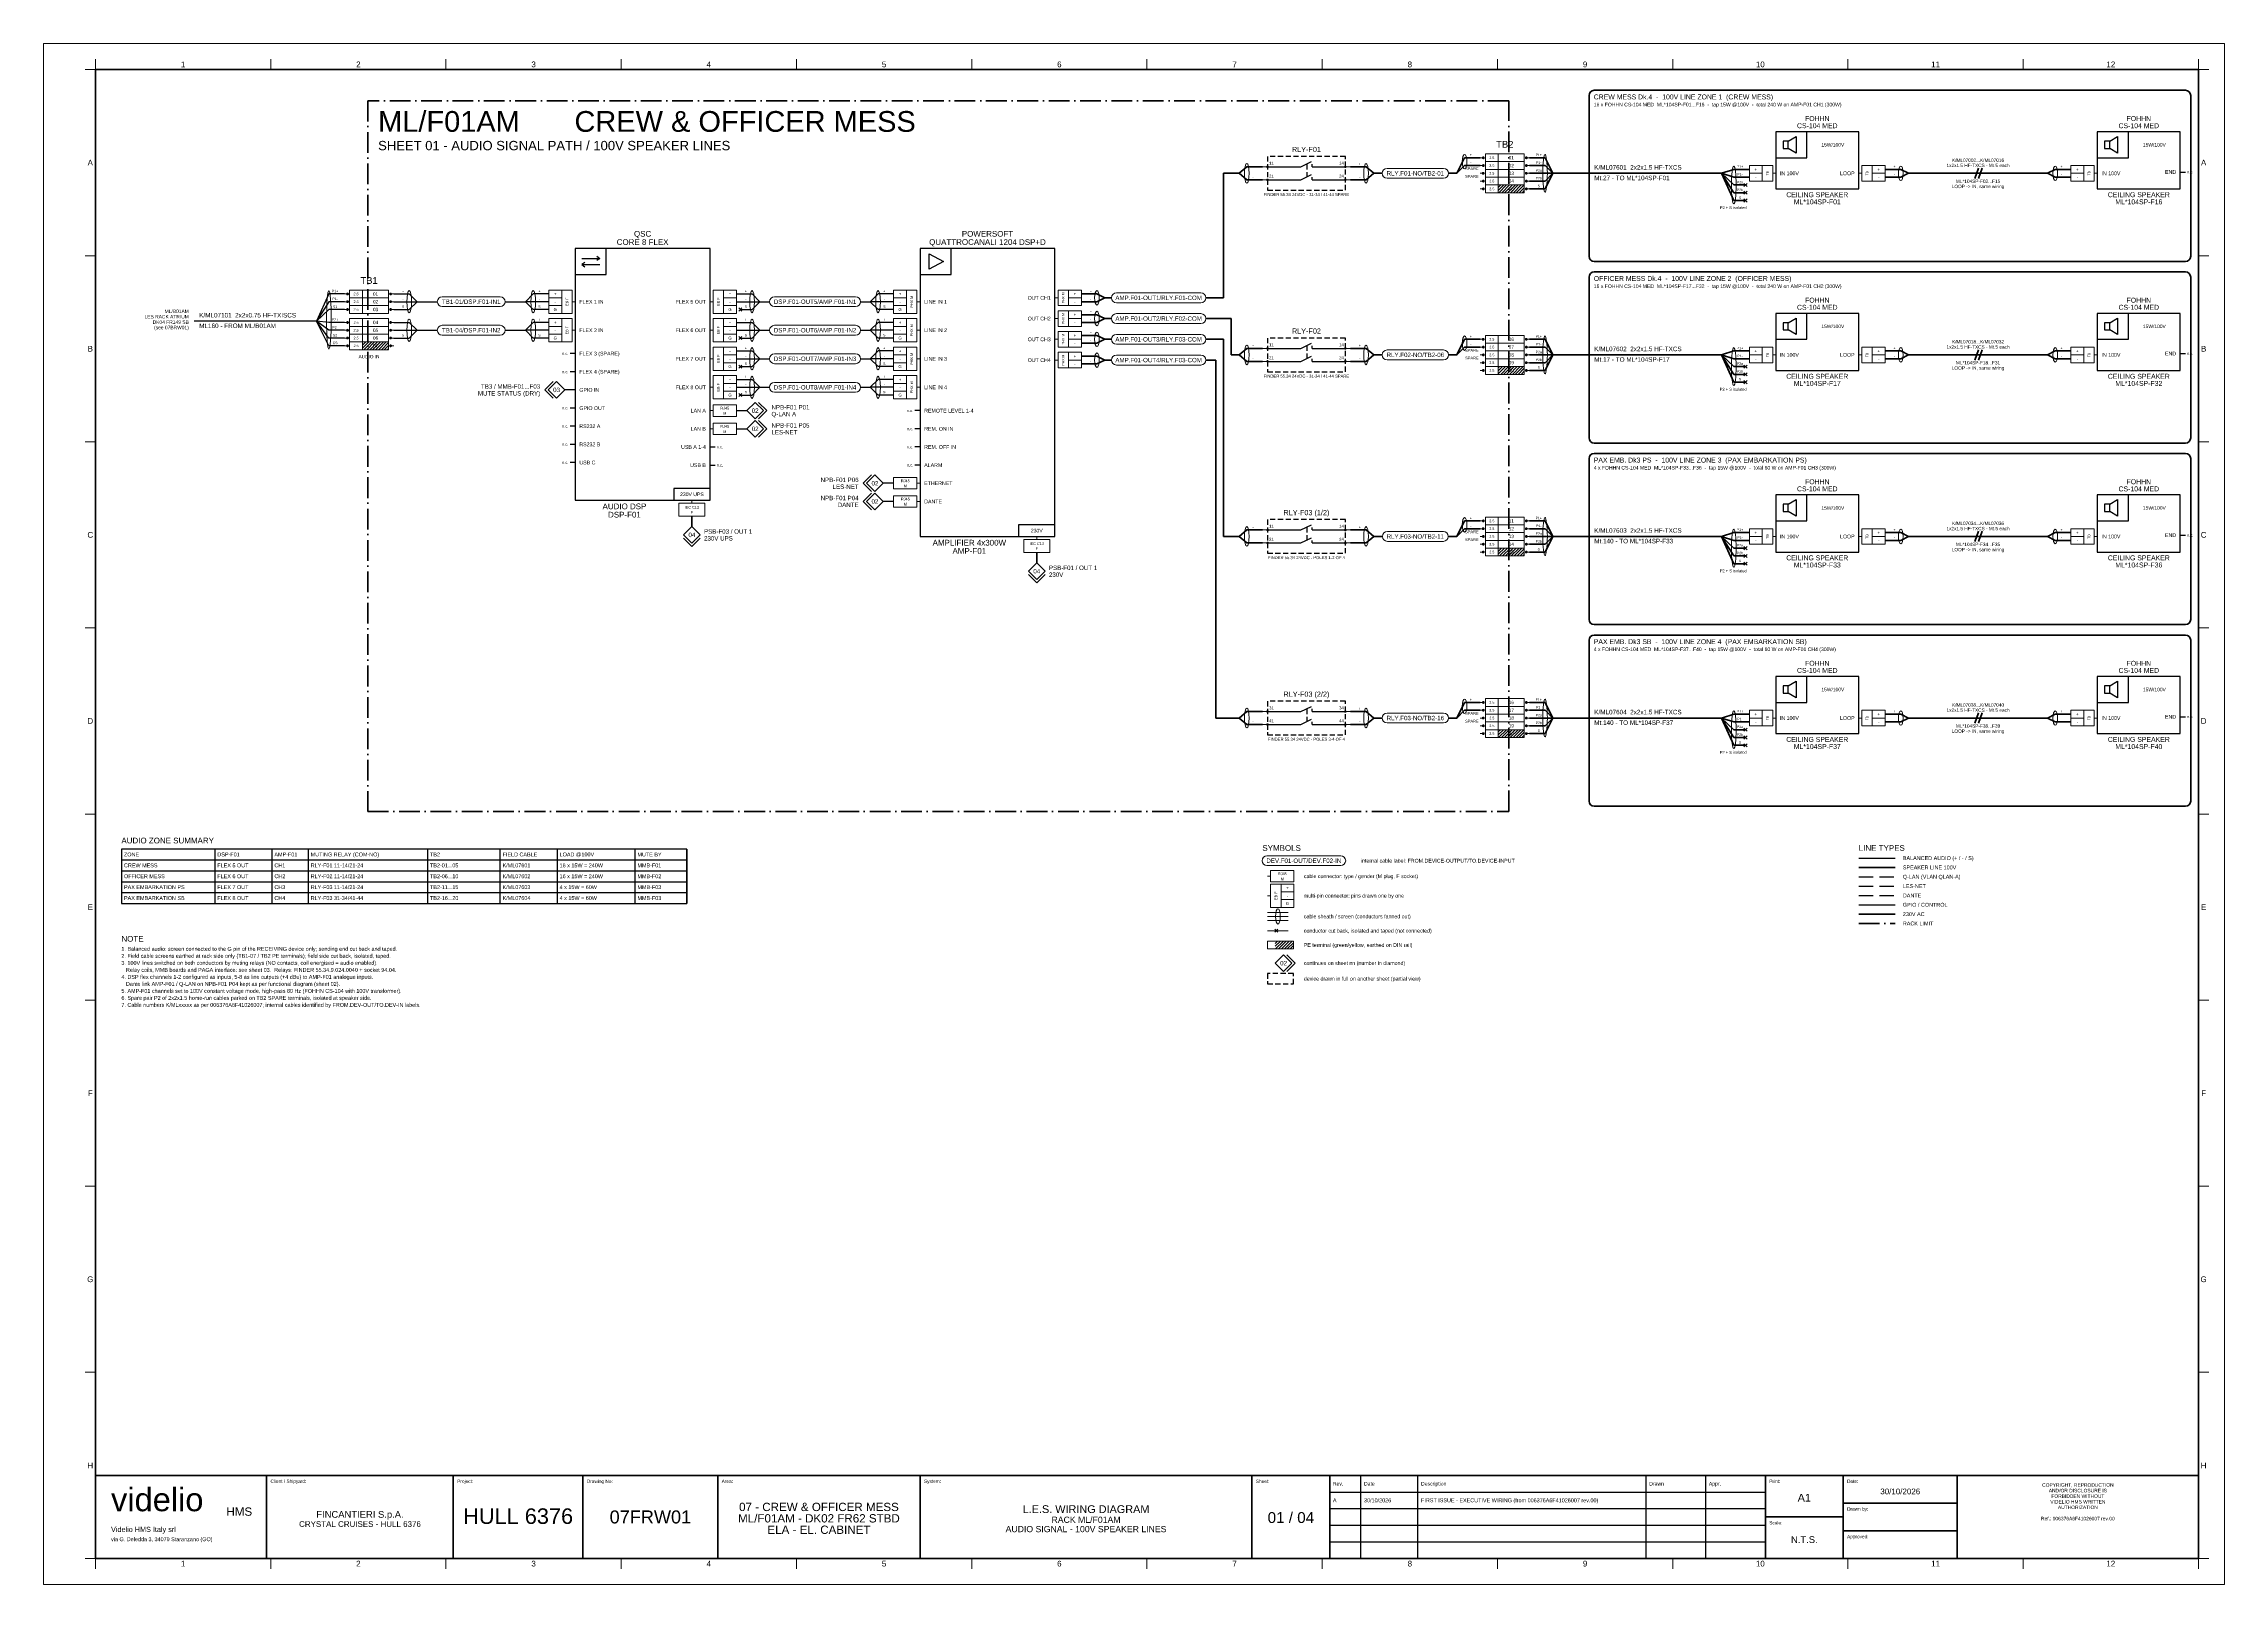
# Model space of a CAD drawing. Header units: millimetres. Extents: x 0 to 841, y 0 to 594.
import ezdxf
from ezdxf.enums import TextEntityAlignment as Align

# ---------------------------------------------------------------- set-up
doc = ezdxf.new("R2010")
doc.units = ezdxf.units.MM
for name, pattern in [('AV_DASHDOT', [12, 8, -2, 0, -2]), ('AV_DASHED', [8, 5.5, -2.5]), ('AV_HIDDEN', [3, 2, -1])]:
    doc.linetypes.add(name, pattern=pattern)
for name, color, linetype, lineweight in [('AV-CONN', 7, 'Continuous', 18), ('AV-FIELDBOX', 7, 'Continuous', 35), ('AV-LABEL', 7, 'Continuous', 18), ('AV-NOTE', 7, 'Continuous', 18), ('AV-TB', 7, 'Continuous', 18), ('AV-TEXT', 7, 'Continuous', 18), ('AV-TEXT-DEV', 7, 'Continuous', 18), ('W-AUDIO', 7, 'Continuous', 25)]:
    doc.layers.add(name, color=color, linetype=linetype, lineweight=lineweight)
for name, color, linetype, lineweight, true_color in [('AV-DEVICE', 7, 'Continuous', 25, 0x4682ff), ('AV-DEVICE-REF', 7, 'AV_HIDDEN', 25, 0x4682ff), ('AV-FRAME', 7, 'Continuous', 70, 0x7800ff), ('AV-RACK', 7, 'AV_DASHDOT', 50, 0xff00ff), ('AV-SYM', 7, 'Continuous', 25, 0x4682ff), ('AV-TITLE', 7, 'Continuous', 25, 0x7800ff), ('AV-XREF', 7, 'Continuous', 18, 0x00af00), ('AV-ZONE', 7, 'Continuous', 18, 0x7800ff), ('W-DANTE', 7, 'AV_DASHED', 25, 0xe60000), ('W-GPIO', 7, 'Continuous', 25, 0x964b00), ('W-LESNET', 7, 'AV_DASHED', 25, 0x00a0eb), ('W-POWER', 7, 'Continuous', 35, 0xeb8c00), ('W-QLAN', 7, 'AV_DASHED', 25, 0x6ebe00), ('W-SPEAKER', 7, 'Continuous', 35, 0x00a0a0)]:
    doc.layers.add(name, color=color, linetype=linetype, lineweight=lineweight, true_color=true_color)
doc.styles.add('AV', font='arial.ttf')

msp = doc.modelspace()

# ---------------------------------------------------------------- hatches: boundary and pattern name
at = {"layer": 'AV-TB', "true_color": 0x009600}
h = msp.add_hatch(dxfattribs=at)
h.set_pattern_fill('ANSI31', scale=0.25)
h.paths.add_polyline_path([(561, 536.5), (571, 536.5), (571, 539.5), (561, 539.5)])
h = msp.add_hatch(dxfattribs=at)
h.set_pattern_fill('ANSI31', scale=0.25)
h.paths.add_polyline_path([(123, 476), (133, 476), (133, 479), (123, 479)])
h = msp.add_hatch(dxfattribs=at)
h.set_pattern_fill('ANSI31', scale=0.25)
h.paths.add_polyline_path([(561, 466.5), (571, 466.5), (571, 469.5), (561, 469.5)])
h = msp.add_hatch(dxfattribs=at)
h.set_pattern_fill('ANSI31', scale=0.25)
h.paths.add_polyline_path([(561, 396.5), (571, 396.5), (571, 399.5), (561, 399.5)])
h = msp.add_hatch(dxfattribs=at)
h.set_pattern_fill('ANSI31', scale=0.25)
h.paths.add_polyline_path([(561, 326.5), (571, 326.5), (571, 329.5), (561, 329.5)])
h = msp.add_hatch(dxfattribs=at)
h.set_pattern_fill('ANSI31', scale=0.25)
h.paths.add_polyline_path([(475, 245), (482, 245), (482, 248), (475, 248)])

# ---------------------------------------------------------------- linework, layer by layer
at = {"layer": 'AV-CONN'}
for p, q in [((668, 544), (666.8, 544)), ((700, 544), (701.2, 544)), ((792, 544), (790.8, 544)), ((205, 494.5), (203.8, 494.5)), ((257, 494.5), (258.2, 494.5)), ((338, 494.5), (336.8, 494.5)), ((390, 496), (391.2, 496)), ((390, 488), (391.2, 488)), ((205, 483.5), (203.8, 483.5)), ((257, 483.5), (258.2, 483.5)), ((338, 483.5), (336.8, 483.5)), ((390, 480), (391.2, 480)), ((257, 472.5), (258.2, 472.5)), ((338, 472.5), (336.8, 472.5)), ((390, 472), (391.2, 472)), ((668, 474), (666.8, 474)), ((700, 474), (701.2, 474)), ((792, 474), (790.8, 474)), ((257, 461.5), (258.2, 461.5)), ((338, 461.5), (336.8, 461.5)), ((257, 452.5), (258.2, 452.5)), ((257, 445.5), (258.2, 445.5)), ((338, 424.5), (336.8, 424.5)), ((250, 418), (250, 416.8)), ((338, 417.5), (336.8, 417.5)), ((383, 404), (383, 402.8)), ((668, 404), (666.8, 404)), ((700, 404), (701.2, 404)), ((792, 404), (790.8, 404)), ((668, 334), (666.8, 334)), ((700, 334), (701.2, 334)), ((792, 334), (790.8, 334)), ((472, 273), (473.2, 273)), ((472, 265.5), (473.2, 265.5)), ((472, 259), (480, 259)), ((472, 257.5), (480, 257.5)), ((472, 256), (480, 256)), ((474.8, 251.4), (476, 252.6)), ((474.8, 252.6), (476, 251.4)), ((472, 252), (480, 252))]:
    msp.add_line(p, q, dxfattribs=at)
for points in [[(657.8, 544), (662.8, 544), (662.8, 547), (657.8, 547)], [(662.8, 541), (666.8, 541), (666.8, 547), (662.8, 547)], [(701.2, 541), (705.2, 541), (705.2, 547), (701.2, 547)], [(705.2, 544), (710.2, 544), (710.2, 547), (705.2, 547)], [(781.8, 544), (786.8, 544), (786.8, 547), (781.8, 547)], [(786.8, 541), (790.8, 541), (790.8, 547), (786.8, 547)], [(657.8, 541), (662.8, 541), (662.8, 544), (657.8, 544)], [(705.2, 541), (710.2, 541), (710.2, 544), (705.2, 544)], [(781.8, 541), (786.8, 541), (786.8, 544), (781.8, 544)], [(194.8, 496), (199.8, 496), (199.8, 499), (194.8, 499)], [(199.8, 490), (203.8, 490), (203.8, 499), (199.8, 499)], [(258.2, 490), (262.2, 490), (262.2, 499), (258.2, 499)], [(262.2, 496), (267.2, 496), (267.2, 499), (262.2, 499)], [(327.8, 496), (332.8, 496), (332.8, 499), (327.8, 499)], [(332.8, 490), (336.8, 490), (336.8, 499), (332.8, 499)], [(391.2, 493), (395.2, 493), (395.2, 499), (391.2, 499)], [(395.2, 496), (400.2, 496), (400.2, 499), (395.2, 499)], [(194.8, 493), (199.8, 493), (199.8, 496), (194.8, 496)], [(194.8, 490), (199.8, 490), (199.8, 493), (194.8, 493)], [(194.8, 485), (199.8, 485), (199.8, 488), (194.8, 488)], [(199.8, 479), (203.8, 479), (203.8, 488), (199.8, 488)], [(258.2, 479), (262.2, 479), (262.2, 488), (258.2, 488)], [(262.2, 493), (267.2, 493), (267.2, 496), (262.2, 496)], [(262.2, 490), (267.2, 490), (267.2, 493), (262.2, 493)], [(262.2, 485), (267.2, 485), (267.2, 488), (262.2, 488)], [(327.8, 493), (332.8, 493), (332.8, 496), (327.8, 496)], [(327.8, 490), (332.8, 490), (332.8, 493), (327.8, 493)], [(327.8, 485), (332.8, 485), (332.8, 488), (327.8, 488)], [(332.8, 479), (336.8, 479), (336.8, 488), (332.8, 488)], [(391.2, 485), (395.2, 485), (395.2, 491), (391.2, 491)], [(395.2, 493), (400.2, 493), (400.2, 496), (395.2, 496)], [(395.2, 488), (400.2, 488), (400.2, 491), (395.2, 491)], [(395.2, 485), (400.2, 485), (400.2, 488), (395.2, 488)], [(194.8, 482), (199.8, 482), (199.8, 485), (194.8, 485)], [(194.8, 479), (199.8, 479), (199.8, 482), (194.8, 482)], [(262.2, 482), (267.2, 482), (267.2, 485), (262.2, 485)], [(262.2, 479), (267.2, 479), (267.2, 482), (262.2, 482)], [(327.8, 482), (332.8, 482), (332.8, 485), (327.8, 485)], [(327.8, 479), (332.8, 479), (332.8, 482), (327.8, 482)], [(391.2, 477), (395.2, 477), (395.2, 483), (391.2, 483)], [(395.2, 480), (400.2, 480), (400.2, 483), (395.2, 483)], [(395.2, 477), (400.2, 477), (400.2, 480), (395.2, 480)], [(258.2, 468), (262.2, 468), (262.2, 477), (258.2, 477)], [(262.2, 474), (267.2, 474), (267.2, 477), (262.2, 477)], [(262.2, 471), (267.2, 471), (267.2, 474), (262.2, 474)], [(262.2, 468), (267.2, 468), (267.2, 471), (262.2, 471)], [(327.8, 474), (332.8, 474), (332.8, 477), (327.8, 477)], [(327.8, 471), (332.8, 471), (332.8, 474), (327.8, 474)], [(327.8, 468), (332.8, 468), (332.8, 471), (327.8, 471)], [(332.8, 468), (336.8, 468), (336.8, 477), (332.8, 477)], [(391.2, 469), (395.2, 469), (395.2, 475), (391.2, 475)], [(395.2, 472), (400.2, 472), (400.2, 475), (395.2, 475)], [(395.2, 469), (400.2, 469), (400.2, 472), (395.2, 472)], [(657.8, 474), (662.8, 474), (662.8, 477), (657.8, 477)], [(657.8, 471), (662.8, 471), (662.8, 474), (657.8, 474)], [(662.8, 471), (666.8, 471), (666.8, 477), (662.8, 477)], [(701.2, 471), (705.2, 471), (705.2, 477), (701.2, 477)], [(705.2, 474), (710.2, 474), (710.2, 477), (705.2, 477)], [(705.2, 471), (710.2, 471), (710.2, 474), (705.2, 474)], [(781.8, 474), (786.8, 474), (786.8, 477), (781.8, 477)], [(781.8, 471), (786.8, 471), (786.8, 474), (781.8, 474)], [(786.8, 471), (790.8, 471), (790.8, 477), (786.8, 477)], [(258.2, 457), (262.2, 457), (262.2, 466), (258.2, 466)], [(262.2, 463), (267.2, 463), (267.2, 466), (262.2, 466)], [(262.2, 460), (267.2, 460), (267.2, 463), (262.2, 463)], [(327.8, 463), (332.8, 463), (332.8, 466), (327.8, 466)], [(327.8, 460), (332.8, 460), (332.8, 463), (327.8, 463)], [(332.8, 457), (336.8, 457), (336.8, 466), (332.8, 466)], [(258.2, 450.3), (267.2, 450.3), (267.2, 454.7), (258.2, 454.7)], [(262.2, 457), (267.2, 457), (267.2, 460), (262.2, 460)], [(327.8, 457), (332.8, 457), (332.8, 460), (327.8, 460)], [(258.2, 443.3), (267.2, 443.3), (267.2, 447.7), (258.2, 447.7)], [(327.8, 422.3), (336.8, 422.3), (336.8, 426.7), (327.8, 426.7)], [(245, 411.8), (255, 411.8), (255, 416.8), (245, 416.8)], [(327.8, 415.3), (336.8, 415.3), (336.8, 419.7), (327.8, 419.7)], [(657.8, 404), (662.8, 404), (662.8, 407), (657.8, 407)], [(657.8, 401), (662.8, 401), (662.8, 404), (657.8, 404)], [(662.8, 401), (666.8, 401), (666.8, 407), (662.8, 407)], [(701.2, 401), (705.2, 401), (705.2, 407), (701.2, 407)], [(705.2, 404), (710.2, 404), (710.2, 407), (705.2, 407)], [(705.2, 401), (710.2, 401), (710.2, 404), (705.2, 404)], [(781.8, 404), (786.8, 404), (786.8, 407), (781.8, 407)], [(781.8, 401), (786.8, 401), (786.8, 404), (781.8, 404)], [(786.8, 401), (790.8, 401), (790.8, 407), (786.8, 407)], [(378, 397.8), (388, 397.8), (388, 402.8), (378, 402.8)], [(657.8, 334), (662.8, 334), (662.8, 337), (657.8, 337)], [(662.8, 331), (666.8, 331), (666.8, 337), (662.8, 337)], [(701.2, 331), (705.2, 331), (705.2, 337), (701.2, 337)], [(705.2, 334), (710.2, 334), (710.2, 337), (705.2, 337)], [(781.8, 334), (786.8, 334), (786.8, 337), (781.8, 337)], [(786.8, 331), (790.8, 331), (790.8, 337), (786.8, 337)], [(657.8, 331), (662.8, 331), (662.8, 334), (657.8, 334)], [(705.2, 331), (710.2, 331), (710.2, 334), (705.2, 334)], [(781.8, 331), (786.8, 331), (786.8, 334), (781.8, 334)], [(473.2, 270.8), (482.2, 270.8), (482.2, 275.2), (473.2, 275.2)], [(473.2, 261), (477.2, 261), (477.2, 270), (473.2, 270)], [(477.2, 267), (482.2, 267), (482.2, 270), (477.2, 270)], [(477.2, 264), (482.2, 264), (482.2, 267), (477.2, 267)], [(477.2, 261), (482.2, 261), (482.2, 264), (477.2, 264)]]:
    msp.add_lwpolyline(points, close=True, dxfattribs=at)
for centre, major_axis, ratio in [((464, 544), (0, 3.8), 0.236842), ((510, 544), (0, 3.8), 0.236842), ((548, 548.5), (0, 2.8), 0.321429), ((579, 544), (0, 7.3), 0.123288), ((651.8, 539.5), (0, 7.3), 0.123288), ((716.2, 544), (0, 2.8), 0.321429), ((775.8, 544), (0, 2.8), 0.321429), ((110, 487.5), (0, 11.3), 0.079646), ((141, 494.5), (0, 4.3), 0.209302), ((188.8, 494.5), (0, 4.3), 0.209302), ((273.2, 494.5), (0, 4.3), 0.209302), ((321.8, 494.5), (0, 4.3), 0.209302), ((406.2, 496), (0, 2.8), 0.321429), ((141, 483.5), (0, 4.3), 0.209302), ((188.8, 483.5), (0, 4.3), 0.209302), ((273.2, 483.5), (0, 4.3), 0.209302), ((321.8, 483.5), (0, 4.3), 0.209302), ((406.2, 488), (0, 2.8), 0.321429), ((406.2, 480), (0, 2.8), 0.321429), ((548, 478.5), (0, 2.8), 0.321429), ((579, 474), (0, 7.3), 0.123288), ((273.2, 472.5), (0, 4.3), 0.209302), ((321.8, 472.5), (0, 4.3), 0.209302), ((406.2, 472), (0, 2.8), 0.321429), ((464, 474), (0, 3.8), 0.236842), ((510, 474), (0, 3.8), 0.236842), ((651.8, 469.5), (0, 7.3), 0.123288), ((716.2, 474), (0, 2.8), 0.321429), ((775.8, 474), (0, 2.8), 0.321429), ((273.2, 461.5), (0, 4.3), 0.209302), ((321.8, 461.5), (0, 4.3), 0.209302), ((464, 404), (0, 3.8), 0.236842), ((510, 404), (0, 3.8), 0.236842), ((548, 408.5), (0, 2.8), 0.321429), ((579, 404), (0, 7.3), 0.123288), ((651.8, 399.5), (0, 7.3), 0.123288), ((716.2, 404), (0, 2.8), 0.321429), ((775.8, 404), (0, 2.8), 0.321429), ((464, 334), (0, 3.8), 0.236842), ((510, 334), (0, 3.8), 0.236842), ((548, 338.5), (0, 2.8), 0.321429), ((579, 334), (0, 7.3), 0.123288), ((651.8, 329.5), (0, 7.3), 0.123288), ((716.2, 334), (0, 2.8), 0.321429), ((775.8, 334), (0, 2.8), 0.321429), ((476, 257.5), (0, 3), 0.3)]:
    msp.add_ellipse(centre, major_axis=major_axis, ratio=ratio, dxfattribs=at)
at = {"layer": 'AV-DEVICE'}
for p, q in [((824, 544.5), (826, 544.5)), ((205, 474.5), (203, 474.5)), ((824, 474.5), (826, 474.5)), ((205, 467.5), (203, 467.5)), ((205, 460.5), (203, 460.5)), ((205, 453.5), (203, 453.5)), ((205, 446.5), (203, 446.5)), ((338, 452.5), (336, 452.5)), ((205, 439.5), (203, 439.5)), ((257, 438.5), (259, 438.5)), ((338, 445.5), (336, 445.5)), ((338, 438.5), (336, 438.5)), ((205, 432.5), (203, 432.5)), ((257, 431.5), (259, 431.5)), ((338, 431.5), (336, 431.5)), ((824, 404.5), (826, 404.5)), ((824, 334.5), (826, 334.5))]:
    msp.add_line(p, q, dxfattribs=at)
for points in [[(668, 538), (700, 538), (700, 560), (668, 560)], [(668, 550), (680, 550), (680, 560), (668, 560)], [(792, 538), (824, 538), (824, 560), (792, 560)], [(792, 550), (804, 550), (804, 560), (792, 560)], [(205, 418), (257, 418), (257, 515), (205, 515)], [(205, 505), (217, 505), (217, 515), (205, 515)], [(338, 404), (390, 404), (390, 515), (338, 515)], [(338, 505), (350, 505), (350, 515), (338, 515)], [(668, 468), (700, 468), (700, 490), (668, 490)], [(668, 480), (680, 480), (680, 490), (668, 490)], [(792, 468), (824, 468), (824, 490), (792, 490)], [(792, 480), (804, 480), (804, 490), (792, 490)], [(243, 418), (257, 418), (257, 422.5), (243, 422.5)], [(668, 398), (700, 398), (700, 420), (668, 420)], [(668, 410), (680, 410), (680, 420), (668, 420)], [(792, 398), (824, 398), (824, 420), (792, 420)], [(792, 410), (804, 410), (804, 420), (792, 420)], [(376, 404), (390, 404), (390, 408.5), (376, 408.5)], [(668, 328), (700, 328), (700, 350), (668, 350)], [(668, 340), (680, 340), (680, 350), (668, 350)], [(792, 328), (824, 328), (824, 350), (792, 350)], [(792, 340), (804, 340), (804, 350), (792, 350)]]:
    msp.add_lwpolyline(points, close=True, dxfattribs=at)
at = {"layer": 'AV-DEVICE-REF'}
for points in [[(472, 537.5), (502, 537.5), (502, 550.5), (472, 550.5)], [(472, 467.5), (502, 467.5), (502, 480.5), (472, 480.5)], [(472, 397.5), (502, 397.5), (502, 410.5), (472, 410.5)], [(472, 327.5), (502, 327.5), (502, 340.5), (472, 340.5)], [(472, 231.5), (482, 231.5), (482, 235.5), (472, 235.5)]]:
    msp.add_lwpolyline(points, close=True, dxfattribs=at)
at = {"layer": 'AV-FIELDBOX'}
for points in [[(598, 510), (826, 510, 0.4142), (828, 512), (828, 574, 0.4142), (826, 576), (598, 576, 0.4142), (596, 574), (596, 512, 0.4142)], [(598, 440), (826, 440, 0.4142), (828, 442), (828, 504, 0.4142), (826, 506), (598, 506, 0.4142), (596, 504), (596, 442, 0.4142)], [(598, 370), (826, 370, 0.4142), (828, 372), (828, 434, 0.4142), (826, 436), (598, 436, 0.4142), (596, 434), (596, 372, 0.4142)], [(598, 300), (826, 300, 0.4142), (828, 302), (828, 364, 0.4142), (826, 366), (598, 366, 0.4142), (596, 364), (596, 302, 0.4142)]]:
    msp.add_lwpolyline(points, format="xyb", close=True, dxfattribs=at)
at = {"layer": 'AV-FRAME'}
for points in [[(20, 10), (831, 10), (831, 584), (20, 584)], [(20, 10), (831, 10), (831, 42), (20, 42)]]:
    msp.add_lwpolyline(points, close=True, dxfattribs=at)
at = {"layer": 'AV-LABEL'}
for points in [[(518.12, 542.1), (539.88, 542.1, 1), (539.88, 545.9), (518.12, 545.9, 1)], [(153.73, 492.6), (176.07, 492.6, 1), (176.07, 496.4), (153.73, 496.4, 1)], [(281.87, 492.6), (313.13, 492.6, 1), (313.13, 496.4), (281.87, 496.4, 1)], [(413.7, 494.1), (446.3, 494.1, 1), (446.3, 497.9), (413.7, 497.9, 1)], [(413.7, 486.1), (446.3, 486.1, 1), (446.3, 489.9), (413.7, 489.9, 1)], [(153.73, 481.6), (176.07, 481.6, 1), (176.07, 485.4), (153.73, 485.4, 1)], [(281.87, 481.6), (313.13, 481.6, 1), (313.13, 485.4), (281.87, 485.4, 1)], [(413.7, 478.1), (446.3, 478.1, 1), (446.3, 481.9), (413.7, 481.9, 1)], [(281.86, 470.6), (313.14, 470.6, 1), (313.14, 474.4), (281.86, 474.4, 1)], [(413.7, 470.1), (446.3, 470.1, 1), (446.3, 473.9), (413.7, 473.9, 1)], [(518.11, 472.1), (539.89, 472.1, 1), (539.89, 475.9), (518.11, 475.9, 1)], [(281.84, 459.6), (313.16, 459.6, 1), (313.16, 463.4), (281.84, 463.4, 1)], [(518.2, 402.1), (539.8, 402.1, 1), (539.8, 405.9), (518.2, 405.9, 1)], [(518.11, 332.1), (539.89, 332.1, 1), (539.89, 335.9), (518.11, 335.9, 1)], [(471.77, 277.1), (500.23, 277.1, 1), (500.23, 280.9), (471.77, 280.9, 1)]]:
    msp.add_lwpolyline(points, format="xyb", close=True, dxfattribs=at)
at = {"layer": 'AV-RACK'}
msp.add_line((700, 254.8), (714, 254.8), dxfattribs=at)
msp.add_lwpolyline([(125, 298), (565, 298), (565, 572), (125, 572)], close=True, dxfattribs=at)
at = {"layer": 'AV-SYM'}
for p, q in [((484.8, 546.5), (489, 548.5)), ((489.2, 546.5), (489.2, 547.5)), ((472, 546.5), (484.8, 546.5)), ((472, 541.5), (484.8, 541.5)), ((484.8, 541.5), (489, 543.5)), ((489.2, 546.5), (502, 546.5)), ((489.2, 541.5), (489.2, 542.5)), ((489.2, 541.5), (502, 541.5)), ((207.5, 511.2), (214.5, 511.2)), ((207.5, 508.8), (214.5, 508.8)), ((472, 476.5), (484.8, 476.5)), ((472, 471.5), (484.8, 471.5)), ((484.8, 476.5), (489, 478.5)), ((484.8, 471.5), (489, 473.5)), ((489.2, 476.5), (489.2, 477.5)), ((489.2, 476.5), (502, 476.5)), ((489.2, 471.5), (489.2, 472.5)), ((489.2, 471.5), (502, 471.5)), ((472, 406.5), (484.8, 406.5)), ((484.8, 406.5), (489, 408.5)), ((489.2, 406.5), (489.2, 407.5)), ((489.2, 406.5), (502, 406.5)), ((472, 401.5), (484.8, 401.5)), ((484.8, 401.5), (489, 403.5)), ((489.2, 401.5), (489.2, 402.5)), ((489.2, 401.5), (502, 401.5)), ((472, 336.5), (484.8, 336.5)), ((484.8, 336.5), (489, 338.5)), ((489.2, 336.5), (489.2, 337.5)), ((489.2, 336.5), (502, 336.5)), ((472, 331.5), (484.8, 331.5)), ((484.8, 331.5), (489, 333.5)), ((489.2, 331.5), (489.2, 332.5)), ((489.2, 331.5), (502, 331.5))]:
    msp.add_line(p, q, dxfattribs=at)
at = {"layer": 'AV-SYM', "linetype": 'AV_HIDDEN'}
for p, q in [((487.2, 547.5), (487.2, 542.5)), ((487.2, 477.5), (487.2, 472.5)), ((487.2, 407.5), (487.2, 402.5)), ((487.2, 337.5), (487.2, 332.5))]:
    msp.add_line(p, q, dxfattribs=at)
at = {"layer": 'AV-SYM'}
for points in [[(670.8, 553.6), (672.8, 553.6), (672.8, 556.4), (670.8, 556.4)], [(794.8, 553.6), (796.8, 553.6), (796.8, 556.4), (794.8, 556.4)], [(341.5, 513), (347, 510), (341.5, 507)], [(670.8, 483.6), (672.8, 483.6), (672.8, 486.4), (670.8, 486.4)], [(794.8, 483.6), (796.8, 483.6), (796.8, 486.4), (794.8, 486.4)], [(670.8, 413.6), (672.8, 413.6), (672.8, 416.4), (670.8, 416.4)], [(794.8, 413.6), (796.8, 413.6), (796.8, 416.4), (794.8, 416.4)], [(670.8, 343.6), (672.8, 343.6), (672.8, 346.4), (670.8, 346.4)], [(794.8, 343.6), (796.8, 343.6), (796.8, 346.4), (794.8, 346.4)]]:
    msp.add_lwpolyline(points, close=True, dxfattribs=at)
for points in [[(672.8, 556.4), (675.8, 558.2), (675.8, 551.8), (672.8, 553.6)], [(796.8, 556.4), (799.8, 558.2), (799.8, 551.8), (796.8, 553.6)], [(208.7, 509.6), (207.5, 508.8), (208.7, 508)], [(213.3, 512), (214.5, 511.2), (213.3, 510.4)], [(672.8, 486.4), (675.8, 488.2), (675.8, 481.8), (672.8, 483.6)], [(796.8, 486.4), (799.8, 488.2), (799.8, 481.8), (796.8, 483.6)], [(672.8, 416.4), (675.8, 418.2), (675.8, 411.8), (672.8, 413.6)], [(796.8, 416.4), (799.8, 418.2), (799.8, 411.8), (796.8, 413.6)], [(672.8, 346.4), (675.8, 348.2), (675.8, 341.8), (672.8, 343.6)], [(796.8, 346.4), (799.8, 348.2), (799.8, 341.8), (796.8, 343.6)]]:
    msp.add_lwpolyline(points, dxfattribs=at)
at = {"layer": 'AV-TB'}
for p, q in [((555.2, 550), (554, 550)), ((555.2, 547), (554, 547)), ((561, 548.5), (561, 551.5)), ((561, 545.5), (561, 548.5)), ((571.8, 550), (573, 550)), ((571.8, 547), (573, 547)), ((472, 546.5), (470, 546.5)), ((472, 541.5), (470, 541.5)), ((502, 546.5), (504, 546.5)), ((502, 541.5), (504, 541.5)), ((555.2, 544), (554, 544)), ((555.2, 541), (554, 541)), ((561, 542.5), (561, 545.5)), ((561, 539.5), (561, 542.5)), ((561, 536.5), (561, 539.5)), ((571.8, 544), (573, 544)), ((571.8, 541), (573, 541)), ((555.2, 538), (554, 538)), ((571.8, 538), (573, 538)), ((117.2, 497.5), (116, 497.5)), ((123, 496), (123, 499)), ((133.8, 497.5), (135, 497.5)), ((117.2, 494.5), (116, 494.5)), ((117.2, 491.5), (116, 491.5)), ((123, 493), (123, 496)), ((123, 490), (123, 493)), ((123, 485), (123, 488)), ((133.8, 494.5), (135, 494.5)), ((133.8, 491.5), (135, 491.5)), ((117.2, 486.5), (116, 486.5)), ((117.2, 483.5), (116, 483.5)), ((117.2, 480.5), (116, 480.5)), ((123, 482), (123, 485)), ((123, 479), (123, 482)), ((133.8, 486.5), (135, 486.5)), ((133.8, 483.5), (135, 483.5)), ((133.8, 480.5), (135, 480.5)), ((555.2, 480), (554, 480)), ((561, 478.5), (561, 481.5)), ((571.8, 480), (573, 480)), ((117.2, 477.5), (116, 477.5)), ((123, 476), (123, 479)), ((133.8, 477.5), (135, 477.5)), ((472, 476.5), (470, 476.5)), ((472, 471.5), (470, 471.5)), ((502, 476.5), (504, 476.5)), ((502, 471.5), (504, 471.5)), ((555.2, 477), (554, 477)), ((555.2, 474), (554, 474)), ((555.2, 471), (554, 471)), ((561, 475.5), (561, 478.5)), ((561, 472.5), (561, 475.5)), ((561, 469.5), (561, 472.5)), ((571.8, 477), (573, 477)), ((571.8, 474), (573, 474)), ((571.8, 471), (573, 471)), ((555.2, 468), (554, 468)), ((561, 466.5), (561, 469.5)), ((571.8, 468), (573, 468)), ((472, 406.5), (470, 406.5)), ((502, 406.5), (504, 406.5)), ((555.2, 410), (554, 410)), ((555.2, 407), (554, 407)), ((555.2, 404), (554, 404)), ((561, 408.5), (561, 411.5)), ((561, 405.5), (561, 408.5)), ((561, 402.5), (561, 405.5)), ((571.8, 410), (573, 410)), ((571.8, 407), (573, 407)), ((571.8, 404), (573, 404)), ((472, 401.5), (470, 401.5)), ((502, 401.5), (504, 401.5)), ((555.2, 401), (554, 401)), ((555.2, 398), (554, 398)), ((561, 399.5), (561, 402.5)), ((561, 396.5), (561, 399.5)), ((571.8, 401), (573, 401)), ((571.8, 398), (573, 398)), ((472, 336.5), (470, 336.5)), ((502, 336.5), (504, 336.5)), ((555.2, 340), (554, 340)), ((555.2, 337), (554, 337)), ((561, 338.5), (561, 341.5)), ((561, 335.5), (561, 338.5)), ((571.8, 340), (573, 340)), ((571.8, 337), (573, 337)), ((472, 331.5), (470, 331.5)), ((502, 331.5), (504, 331.5)), ((555.2, 334), (554, 334)), ((555.2, 331), (554, 331)), ((555.2, 328), (554, 328)), ((561, 332.5), (561, 335.5)), ((561, 329.5), (561, 332.5)), ((561, 326.5), (561, 329.5)), ((571.8, 334), (573, 334)), ((571.8, 331), (573, 331)), ((571.8, 328), (573, 328))]:
    msp.add_line(p, q, dxfattribs=at)
for points, const_width in [([(471.75, 546.5, 1), (472.25, 546.5, 1)], 0.5), ([(501.75, 546.5, 1), (502.25, 546.5, 1)], 0.5), ([(554.93, 550, 1), (555.48, 550, 1)], 0.55), ([(554.93, 547, 1), (555.48, 547, 1)], 0.55), ([(571.52, 550, 1), (572.07, 550, 1)], 0.55), ([(571.52, 547, 1), (572.07, 547, 1)], 0.55), ([(471.75, 541.5, 1), (472.25, 541.5, 1)], 0.5), ([(501.75, 541.5, 1), (502.25, 541.5, 1)], 0.5), ([(554.93, 544, 1), (555.48, 544, 1)], 0.55), ([(554.93, 541, 1), (555.48, 541, 1)], 0.55), ([(554.93, 538, 1), (555.48, 538, 1)], 0.55), ([(571.52, 544, 1), (572.07, 544, 1)], 0.55), ([(571.52, 541, 1), (572.07, 541, 1)], 0.55), ([(571.52, 538, 1), (572.07, 538, 1)], 0.55), ([(116.92, 497.5, 1), (117.48, 497.5, 1)], 0.55), ([(133.53, 497.5, 1), (134.08, 497.5, 1)], 0.55), ([(116.92, 494.5, 1), (117.48, 494.5, 1)], 0.55), ([(116.92, 491.5, 1), (117.48, 491.5, 1)], 0.55), ([(133.53, 494.5, 1), (134.08, 494.5, 1)], 0.55), ([(133.53, 491.5, 1), (134.08, 491.5, 1)], 0.55), ([(116.92, 486.5, 1), (117.48, 486.5, 1)], 0.55), ([(116.92, 483.5, 1), (117.48, 483.5, 1)], 0.55), ([(116.92, 480.5, 1), (117.48, 480.5, 1)], 0.55), ([(133.53, 486.5, 1), (134.08, 486.5, 1)], 0.55), ([(133.53, 483.5, 1), (134.08, 483.5, 1)], 0.55), ([(133.53, 480.5, 1), (134.08, 480.5, 1)], 0.55), ([(554.93, 480, 1), (555.48, 480, 1)], 0.55), ([(571.52, 480, 1), (572.07, 480, 1)], 0.55), ([(116.92, 477.5, 1), (117.48, 477.5, 1)], 0.55), ([(133.53, 477.5, 1), (134.08, 477.5, 1)], 0.55), ([(471.75, 476.5, 1), (472.25, 476.5, 1)], 0.5), ([(471.75, 471.5, 1), (472.25, 471.5, 1)], 0.5), ([(501.75, 476.5, 1), (502.25, 476.5, 1)], 0.5), ([(501.75, 471.5, 1), (502.25, 471.5, 1)], 0.5), ([(554.93, 477, 1), (555.48, 477, 1)], 0.55), ([(554.93, 474, 1), (555.48, 474, 1)], 0.55), ([(554.93, 471, 1), (555.48, 471, 1)], 0.55), ([(571.52, 477, 1), (572.07, 477, 1)], 0.55), ([(571.52, 474, 1), (572.07, 474, 1)], 0.55), ([(571.52, 471, 1), (572.07, 471, 1)], 0.55), ([(554.93, 468, 1), (555.48, 468, 1)], 0.55), ([(571.52, 468, 1), (572.07, 468, 1)], 0.55), ([(471.75, 406.5, 1), (472.25, 406.5, 1)], 0.5), ([(501.75, 406.5, 1), (502.25, 406.5, 1)], 0.5), ([(554.93, 410, 1), (555.48, 410, 1)], 0.55), ([(554.93, 407, 1), (555.48, 407, 1)], 0.55), ([(554.93, 404, 1), (555.48, 404, 1)], 0.55), ([(571.52, 410, 1), (572.07, 410, 1)], 0.55), ([(571.52, 407, 1), (572.07, 407, 1)], 0.55), ([(571.52, 404, 1), (572.07, 404, 1)], 0.55), ([(471.75, 401.5, 1), (472.25, 401.5, 1)], 0.5), ([(501.75, 401.5, 1), (502.25, 401.5, 1)], 0.5), ([(554.93, 401, 1), (555.48, 401, 1)], 0.55), ([(554.93, 398, 1), (555.48, 398, 1)], 0.55), ([(571.52, 401, 1), (572.07, 401, 1)], 0.55), ([(571.52, 398, 1), (572.07, 398, 1)], 0.55), ([(471.75, 336.5, 1), (472.25, 336.5, 1)], 0.5), ([(501.75, 336.5, 1), (502.25, 336.5, 1)], 0.5), ([(554.93, 340, 1), (555.48, 340, 1)], 0.55), ([(554.93, 337, 1), (555.48, 337, 1)], 0.55), ([(571.52, 340, 1), (572.07, 340, 1)], 0.55), ([(571.52, 337, 1), (572.07, 337, 1)], 0.55), ([(471.75, 331.5, 1), (472.25, 331.5, 1)], 0.5), ([(501.75, 331.5, 1), (502.25, 331.5, 1)], 0.5), ([(554.93, 334, 1), (555.48, 334, 1)], 0.55), ([(554.93, 331, 1), (555.48, 331, 1)], 0.55), ([(554.93, 328, 1), (555.48, 328, 1)], 0.55), ([(571.52, 334, 1), (572.07, 334, 1)], 0.55), ([(571.52, 331, 1), (572.07, 331, 1)], 0.55), ([(571.52, 328, 1), (572.07, 328, 1)], 0.55)]:
    msp.add_lwpolyline(points, format="xyb", close=True, dxfattribs=dict(at, const_width=const_width))
for points in [[(556, 548.5), (571, 548.5), (571, 551.5), (556, 551.5)], [(556, 545.5), (571, 545.5), (571, 548.5), (556, 548.5)], [(556, 542.5), (571, 542.5), (571, 545.5), (556, 545.5)], [(556, 539.5), (571, 539.5), (571, 542.5), (556, 542.5)], [(556, 536.5), (571, 536.5), (571, 539.5), (556, 539.5)], [(118, 496), (133, 496), (133, 499), (118, 499)], [(118, 493), (133, 493), (133, 496), (118, 496)], [(118, 490), (133, 490), (133, 493), (118, 493)], [(118, 485), (133, 485), (133, 488), (118, 488)], [(118, 482), (133, 482), (133, 485), (118, 485)], [(118, 479), (133, 479), (133, 482), (118, 482)], [(556, 478.5), (571, 478.5), (571, 481.5), (556, 481.5)], [(118, 476), (133, 476), (133, 479), (118, 479)], [(556, 475.5), (571, 475.5), (571, 478.5), (556, 478.5)], [(556, 472.5), (571, 472.5), (571, 475.5), (556, 475.5)], [(556, 469.5), (571, 469.5), (571, 472.5), (556, 472.5)], [(556, 466.5), (571, 466.5), (571, 469.5), (556, 469.5)], [(556, 408.5), (571, 408.5), (571, 411.5), (556, 411.5)], [(556, 405.5), (571, 405.5), (571, 408.5), (556, 408.5)], [(556, 402.5), (571, 402.5), (571, 405.5), (556, 405.5)], [(556, 399.5), (571, 399.5), (571, 402.5), (556, 402.5)], [(556, 396.5), (571, 396.5), (571, 399.5), (556, 399.5)], [(556, 338.5), (571, 338.5), (571, 341.5), (556, 341.5)], [(556, 335.5), (571, 335.5), (571, 338.5), (556, 338.5)], [(556, 332.5), (571, 332.5), (571, 335.5), (556, 335.5)], [(556, 329.5), (571, 329.5), (571, 332.5), (556, 332.5)], [(556, 326.5), (571, 326.5), (571, 329.5), (556, 329.5)], [(472, 245), (482, 245), (482, 248), (472, 248)]]:
    msp.add_lwpolyline(points, close=True, dxfattribs=at)
at = {"layer": 'AV-TITLE'}
for p, q in [((30, 279.3), (248, 279.3)), ((66, 283.5), (66, 262.5)), ((88, 283.5), (88, 262.5)), ((102, 283.5), (102, 262.5)), ((148, 283.5), (148, 262.5)), ((176, 283.5), (176, 262.5)), ((198, 283.5), (198, 262.5)), ((228, 283.5), (228, 262.5)), ((248, 283.5), (248, 262.5)), ((30, 275.1), (248, 275.1)), ((30, 270.9), (248, 270.9)), ((30, 266.7), (248, 266.7)), ((496, 35.6), (664, 35.6)), ((508, 10), (508, 42)), ((530, 10), (530, 42)), ((618, 10), (618, 42)), ((641, 10), (641, 42)), ((496, 29.2), (664, 29.2)), ((496, 22.8), (664, 22.8)), ((496, 16.4), (664, 16.4))]:
    msp.add_line(p, q, dxfattribs=at)
for points in [[(30, 262.5), (248, 262.5), (248, 283.5), (30, 283.5)], [(20, 10), (86, 10), (86, 42), (20, 42)], [(86, 10), (158, 10), (158, 42), (86, 42)], [(158, 10), (208, 10), (208, 42), (158, 42)], [(208, 10), (260, 10), (260, 42), (208, 42)], [(260, 10), (338, 10), (338, 42), (260, 42)], [(338, 10), (466, 10), (466, 42), (338, 42)], [(466, 10), (496, 10), (496, 42), (466, 42)], [(496, 10), (664, 10), (664, 42), (496, 42)], [(664, 26), (694, 26), (694, 42), (664, 42)], [(694, 31.33), (738, 31.33), (738, 42), (694, 42)], [(738, 10), (831, 10), (831, 42), (738, 42)], [(664, 10), (694, 10), (694, 26), (664, 26)], [(694, 20.67), (738, 20.67), (738, 31.33), (694, 31.33)], [(694, 10), (738, 10), (738, 20.67), (694, 20.67)]]:
    msp.add_lwpolyline(points, close=True, dxfattribs=at)
at = {"layer": 'AV-XREF'}
for points in [[(196.5, 463.7), (193.3, 460.5), (196.5, 457.3)], [(275.7, 455.7), (278.9, 452.5), (275.7, 449.3)], [(275.7, 448.7), (278.9, 445.5), (275.7, 442.3)], [(319.3, 427.7), (316.1, 424.5), (319.3, 421.3)], [(319.3, 420.7), (316.1, 417.5), (319.3, 414.3)], [(246.8, 403.3), (250, 400.1), (253.2, 403.3)], [(379.8, 389.3), (383, 386.1), (386.2, 389.3)], [(479.5, 242.7), (482.7, 239.5), (479.5, 236.3)]]:
    msp.add_lwpolyline(points, dxfattribs=at)
for points in [[(194.6, 460.5), (197.8, 463.7), (201, 460.5), (197.8, 457.3)], [(271.2, 452.5), (274.4, 455.7), (277.6, 452.5), (274.4, 449.3)], [(271.2, 445.5), (274.4, 448.7), (277.6, 445.5), (274.4, 442.3)], [(317.4, 424.5), (320.6, 427.7), (323.8, 424.5), (320.6, 421.3)], [(317.4, 417.5), (320.6, 420.7), (323.8, 417.5), (320.6, 414.3)], [(246.8, 404.6), (250, 407.8), (253.2, 404.6), (250, 401.4)], [(379.8, 390.6), (383, 393.8), (386.2, 390.6), (383, 387.4)], [(475, 239.5), (478.2, 242.7), (481.4, 239.5), (478.2, 236.3)]]:
    msp.add_lwpolyline(points, close=True, dxfattribs=at)
at = {"layer": 'AV-ZONE'}
for p, q in [((20, 584), (16, 584)), ((20, 584), (20, 588)), ((87.58, 584), (87.58, 588)), ((155.17, 584), (155.17, 588)), ((222.75, 584), (222.75, 588)), ((290.33, 584), (290.33, 588)), ((357.92, 584), (357.92, 588)), ((425.5, 584), (425.5, 588)), ((493.08, 584), (493.08, 588)), ((560.67, 584), (560.67, 588)), ((628.25, 584), (628.25, 588)), ((695.83, 584), (695.83, 588)), ((763.42, 584), (763.42, 588)), ((831, 584), (831, 588)), ((831, 584), (835, 584)), ((20, 512.25), (16, 512.25)), ((831, 512.25), (835, 512.25)), ((20, 440.5), (16, 440.5)), ((831, 440.5), (835, 440.5)), ((20, 368.75), (16, 368.75)), ((831, 368.75), (835, 368.75)), ((20, 297), (16, 297)), ((831, 297), (835, 297)), ((20, 225.25), (16, 225.25)), ((831, 225.25), (835, 225.25)), ((20, 153.5), (16, 153.5)), ((831, 153.5), (835, 153.5)), ((20, 81.75), (16, 81.75)), ((831, 81.75), (835, 81.75)), ((20, 10), (16, 10)), ((20, 10), (20, 6)), ((87.58, 10), (87.58, 6)), ((155.17, 10), (155.17, 6)), ((222.75, 10), (222.75, 6)), ((290.33, 10), (290.33, 6)), ((357.92, 10), (357.92, 6)), ((425.5, 10), (425.5, 6)), ((493.08, 10), (493.08, 6)), ((560.67, 10), (560.67, 6)), ((628.25, 10), (628.25, 6)), ((695.83, 10), (695.83, 6)), ((763.42, 10), (763.42, 6)), ((831, 10), (831, 6)), ((831, 10), (835, 10))]:
    msp.add_line(p, q, dxfattribs=at)
at = {"layer": 'AV-ZONE', "lineweight": 13}
msp.add_lwpolyline([(0, 0), (841, 0), (841, 594), (0, 594)], close=True, dxfattribs=at)
at = {"layer": 'W-AUDIO'}
for p, q in [((110, 497.5), (105.28, 487)), ((116, 497.5), (110, 497.5)), ((135, 497.5), (141, 497.5)), ((141, 497.5), (144, 494.5)), ((188.8, 497.5), (185.8, 494.5)), ((194.8, 497.5), (188.8, 497.5)), ((267.2, 497.5), (273.2, 497.5)), ((273.2, 497.5), (276.2, 494.5)), ((321.8, 497.5), (318.8, 494.5)), ((327.8, 497.5), (321.8, 497.5)), ((110, 494.5), (105.28, 487)), ((110, 491.5), (105.28, 487)), ((116, 494.5), (110, 494.5)), ((116, 491.5), (110, 491.5)), ((135, 494.5), (141, 494.5)), ((135, 491.5), (141, 491.5)), ((141, 494.5), (144, 494.5)), ((141, 491.5), (144, 494.5)), ((144, 494.5), (151.83, 494.5)), ((177.97, 494.5), (185.8, 494.5)), ((188.8, 494.5), (185.8, 494.5)), ((188.8, 491.5), (185.8, 494.5)), ((194.8, 494.5), (188.8, 494.5)), ((194.8, 491.5), (188.8, 491.5)), ((267.2, 494.5), (273.2, 494.5)), ((268.1, 490.9), (269.3, 492.1)), ((268.1, 492.1), (269.3, 490.9)), ((268.7, 491.5), (273.2, 491.5)), ((273.2, 494.5), (276.2, 494.5)), ((273.2, 491.5), (276.2, 494.5)), ((276.2, 494.5), (279.97, 494.5)), ((315.03, 494.5), (318.8, 494.5)), ((321.8, 494.5), (318.8, 494.5)), ((321.8, 491.5), (318.8, 494.5)), ((327.8, 494.5), (321.8, 494.5)), ((327.8, 491.5), (321.8, 491.5)), ((105.28, 487), (58, 487)), ((110, 486.5), (105.28, 487)), ((110, 483.5), (105.28, 487)), ((110, 480.5), (105.28, 487)), ((110, 477.5), (105.28, 487)), ((116, 486.5), (110, 486.5)), ((116, 483.5), (110, 483.5)), ((116, 480.5), (110, 480.5)), ((135, 486.5), (141, 486.5)), ((135, 483.5), (141, 483.5)), ((135, 480.5), (141, 480.5)), ((141, 486.5), (144, 483.5)), ((141, 483.5), (144, 483.5)), ((141, 480.5), (144, 483.5)), ((144, 483.5), (151.83, 483.5)), ((177.97, 483.5), (185.8, 483.5)), ((188.8, 486.5), (185.8, 483.5)), ((188.8, 483.5), (185.8, 483.5)), ((188.8, 480.5), (185.8, 483.5)), ((194.8, 486.5), (188.8, 486.5)), ((194.8, 483.5), (188.8, 483.5)), ((194.8, 480.5), (188.8, 480.5)), ((267.2, 486.5), (273.2, 486.5)), ((267.2, 483.5), (273.2, 483.5)), ((268.1, 479.9), (269.3, 481.1)), ((268.1, 481.1), (269.3, 479.9)), ((268.7, 480.5), (273.2, 480.5)), ((273.2, 486.5), (276.2, 483.5)), ((273.2, 483.5), (276.2, 483.5)), ((273.2, 480.5), (276.2, 483.5)), ((276.2, 483.5), (279.97, 483.5)), ((315.03, 483.5), (318.8, 483.5)), ((321.8, 486.5), (318.8, 483.5)), ((321.8, 483.5), (318.8, 483.5)), ((321.8, 480.5), (318.8, 483.5)), ((327.8, 486.5), (321.8, 486.5)), ((327.8, 483.5), (321.8, 483.5)), ((327.8, 480.5), (321.8, 480.5)), ((116, 477.5), (110, 477.5)), ((267.2, 475.5), (273.2, 475.5)), ((267.2, 472.5), (273.2, 472.5)), ((273.2, 475.5), (276.2, 472.5)), ((273.2, 472.5), (276.2, 472.5)), ((273.2, 469.5), (276.2, 472.5)), ((276.2, 472.5), (279.96, 472.5)), ((315.04, 472.5), (318.8, 472.5)), ((321.8, 475.5), (318.8, 472.5)), ((321.8, 472.5), (318.8, 472.5)), ((321.8, 469.5), (318.8, 472.5)), ((327.8, 475.5), (321.8, 475.5)), ((327.8, 472.5), (321.8, 472.5)), ((267.2, 464.5), (273.2, 464.5)), ((268.1, 468.9), (269.3, 470.1)), ((268.1, 470.1), (269.3, 468.9)), ((268.7, 469.5), (273.2, 469.5)), ((273.2, 464.5), (276.2, 461.5)), ((321.8, 464.5), (318.8, 461.5)), ((327.8, 469.5), (321.8, 469.5)), ((327.8, 464.5), (321.8, 464.5)), ((267.2, 461.5), (273.2, 461.5)), ((268.1, 457.9), (269.3, 459.1)), ((268.1, 459.1), (269.3, 457.9)), ((268.7, 458.5), (273.2, 458.5)), ((273.2, 461.5), (276.2, 461.5)), ((273.2, 458.5), (276.2, 461.5)), ((276.2, 461.5), (279.94, 461.5)), ((315.06, 461.5), (318.8, 461.5)), ((321.8, 461.5), (318.8, 461.5)), ((321.8, 458.5), (318.8, 461.5)), ((327.8, 461.5), (321.8, 461.5)), ((327.8, 458.5), (321.8, 458.5)), ((700, 280), (714, 280))]:
    msp.add_line(p, q, dxfattribs=at)
at = {"layer": 'W-DANTE'}
for p, q in [((327.8, 417.5), (323.8, 417.5)), ((700, 265.6), (714, 265.6))]:
    msp.add_line(p, q, dxfattribs=at)
at = {"layer": 'W-GPIO'}
for p, q in [((205, 460.5), (201, 460.5)), ((700, 262), (714, 262))]:
    msp.add_line(p, q, dxfattribs=at)
at = {"layer": 'W-LESNET'}
for p, q in [((267.2, 445.5), (271.2, 445.5)), ((327.8, 424.5), (323.8, 424.5)), ((700, 269.2), (714, 269.2))]:
    msp.add_line(p, q, dxfattribs=at)
at = {"layer": 'W-POWER'}
for p, q in [((250, 411.8), (250, 407.8)), ((383, 397.8), (383, 393.8)), ((700, 258.4), (714, 258.4))]:
    msp.add_line(p, q, dxfattribs=at)
at = {"layer": 'W-QLAN'}
for p, q in [((267.2, 452.5), (271.2, 452.5)), ((700, 272.8), (714, 272.8))]:
    msp.add_line(p, q, dxfattribs=at)
at = {"layer": 'W-SPEAKER'}
for p, q in [((548, 550), (545, 544)), ((548, 547), (545, 544)), ((554, 550), (548, 550)), ((554, 547), (548, 547)), ((573, 550), (579, 550)), ((573, 547), (579, 547)), ((579, 550), (582, 544)), ((579, 547), (582, 544)), ((455, 496), (455, 544)), ((455, 544), (461, 544)), ((464, 546.5), (461, 544)), ((464, 541.5), (461, 544)), ((470, 546.5), (464, 546.5)), ((470, 541.5), (464, 541.5)), ((504, 546.5), (510, 546.5)), ((504, 541.5), (510, 541.5)), ((510, 546.5), (513, 544)), ((510, 541.5), (513, 544)), ((513, 544), (516.22, 544)), ((541.78, 544), (545, 544)), ((573, 544), (579, 544)), ((573, 541), (579, 541)), ((579, 544), (582, 544)), ((579, 541), (582, 544)), ((579, 538), (582, 544)), ((582, 544), (647.07, 544)), ((651.8, 545.5), (647.07, 544)), ((651.8, 542.5), (647.07, 544)), ((651.8, 539.5), (647.07, 544)), ((651.8, 536.5), (647.07, 544)), ((651.8, 533.5), (647.07, 544)), ((657.8, 545.5), (651.8, 545.5)), ((657.8, 542.5), (651.8, 542.5)), ((656.3, 539.5), (651.8, 539.5)), ((655.7, 538.9), (656.9, 540.1)), ((655.7, 540.1), (656.9, 538.9)), ((710.2, 545.5), (716.2, 545.5)), ((710.2, 542.5), (716.2, 542.5)), ((716.2, 545.5), (719.2, 544)), ((716.2, 542.5), (719.2, 544)), ((719.2, 544), (772.8, 544)), ((744.8, 542), (746.2, 546)), ((746.2, 542), (747.6, 546)), ((775.8, 545.5), (772.8, 544)), ((775.8, 542.5), (772.8, 544)), ((781.8, 545.5), (775.8, 545.5)), ((781.8, 542.5), (775.8, 542.5)), ((573, 538), (579, 538)), ((656.3, 536.5), (651.8, 536.5)), ((656.3, 533.5), (651.8, 533.5)), ((655.7, 535.9), (656.9, 537.1)), ((655.7, 537.1), (656.9, 535.9)), ((655.7, 532.9), (656.9, 534.1)), ((655.7, 534.1), (656.9, 532.9)), ((400.2, 497.5), (406.2, 497.5)), ((406.2, 497.5), (409.2, 496)), ((400.2, 494.5), (406.2, 494.5)), ((400.2, 489.5), (406.2, 489.5)), ((406.2, 494.5), (409.2, 496)), ((406.2, 489.5), (409.2, 488)), ((406.2, 486.5), (409.2, 488)), ((409.2, 496), (411.8, 496)), ((409.2, 488), (411.8, 488)), ((448.2, 496), (455, 496)), ((448.2, 488), (458, 488)), ((458, 488), (458, 474)), ((400.2, 486.5), (406.2, 486.5)), ((400.2, 481.5), (406.2, 481.5)), ((406.2, 481.5), (409.2, 480)), ((406.2, 478.5), (409.2, 480)), ((409.2, 480), (411.8, 480)), ((448.2, 480), (455, 480)), ((455, 480), (455, 404)), ((548, 480), (545, 474)), ((554, 480), (548, 480)), ((573, 480), (579, 480)), ((579, 480), (582, 474)), ((400.2, 478.5), (406.2, 478.5)), ((400.2, 473.5), (406.2, 473.5)), ((406.2, 473.5), (409.2, 472)), ((406.2, 470.5), (409.2, 472)), ((409.2, 472), (411.8, 472)), ((448.2, 472), (452, 472)), ((452, 472), (452, 334)), ((458, 474), (461, 474)), ((464, 476.5), (461, 474)), ((464, 471.5), (461, 474)), ((470, 476.5), (464, 476.5)), ((470, 471.5), (464, 471.5)), ((504, 476.5), (510, 476.5)), ((504, 471.5), (510, 471.5)), ((510, 476.5), (513, 474)), ((510, 471.5), (513, 474)), ((513, 474), (516.21, 474)), ((541.79, 474), (545, 474)), ((548, 477), (545, 474)), ((554, 477), (548, 477)), ((573, 477), (579, 477)), ((573, 474), (579, 474)), ((573, 471), (579, 471)), ((579, 477), (582, 474)), ((579, 474), (582, 474)), ((579, 471), (582, 474)), ((579, 468), (582, 474)), ((582, 474), (647.07, 474)), ((651.8, 475.5), (647.07, 474)), ((651.8, 472.5), (647.07, 474)), ((651.8, 469.5), (647.07, 474)), ((651.8, 466.5), (647.07, 474)), ((651.8, 463.5), (647.07, 474)), ((657.8, 475.5), (651.8, 475.5)), ((657.8, 472.5), (651.8, 472.5)), ((710.2, 475.5), (716.2, 475.5)), ((710.2, 472.5), (716.2, 472.5)), ((716.2, 475.5), (719.2, 474)), ((716.2, 472.5), (719.2, 474)), ((719.2, 474), (772.8, 474)), ((744.8, 472), (746.2, 476)), ((746.2, 472), (747.6, 476)), ((775.8, 475.5), (772.8, 474)), ((775.8, 472.5), (772.8, 474)), ((781.8, 475.5), (775.8, 475.5)), ((781.8, 472.5), (775.8, 472.5)), ((400.2, 470.5), (406.2, 470.5)), ((573, 468), (579, 468)), ((656.3, 469.5), (651.8, 469.5)), ((656.3, 466.5), (651.8, 466.5)), ((656.3, 463.5), (651.8, 463.5)), ((655.7, 468.9), (656.9, 470.1)), ((655.7, 470.1), (656.9, 468.9)), ((655.7, 465.9), (656.9, 467.1)), ((655.7, 467.1), (656.9, 465.9)), ((655.7, 462.9), (656.9, 464.1)), ((655.7, 464.1), (656.9, 462.9)), ((455, 404), (461, 404)), ((464, 406.5), (461, 404)), ((464, 401.5), (461, 404)), ((470, 406.5), (464, 406.5)), ((504, 406.5), (510, 406.5)), ((510, 406.5), (513, 404)), ((510, 401.5), (513, 404)), ((513, 404), (516.3, 404)), ((541.7, 404), (545, 404)), ((548, 410), (545, 404)), ((548, 407), (545, 404)), ((554, 410), (548, 410)), ((554, 407), (548, 407)), ((573, 410), (579, 410)), ((573, 407), (579, 407)), ((573, 404), (579, 404)), ((579, 410), (582, 404)), ((579, 407), (582, 404)), ((579, 404), (582, 404)), ((579, 401), (582, 404)), ((579, 398), (582, 404)), ((582, 404), (647.07, 404)), ((651.8, 405.5), (647.07, 404)), ((651.8, 402.5), (647.07, 404)), ((651.8, 399.5), (647.07, 404)), ((651.8, 396.5), (647.07, 404)), ((651.8, 393.5), (647.07, 404)), ((657.8, 405.5), (651.8, 405.5)), ((710.2, 405.5), (716.2, 405.5)), ((716.2, 405.5), (719.2, 404)), ((716.2, 402.5), (719.2, 404)), ((719.2, 404), (772.8, 404)), ((744.8, 402), (746.2, 406)), ((746.2, 402), (747.6, 406)), ((775.8, 405.5), (772.8, 404)), ((775.8, 402.5), (772.8, 404)), ((781.8, 405.5), (775.8, 405.5)), ((470, 401.5), (464, 401.5)), ((504, 401.5), (510, 401.5)), ((573, 401), (579, 401)), ((573, 398), (579, 398)), ((657.8, 402.5), (651.8, 402.5)), ((656.3, 399.5), (651.8, 399.5)), ((656.3, 396.5), (651.8, 396.5)), ((655.7, 398.9), (656.9, 400.1)), ((655.7, 400.1), (656.9, 398.9)), ((655.7, 395.9), (656.9, 397.1)), ((655.7, 397.1), (656.9, 395.9)), ((710.2, 402.5), (716.2, 402.5)), ((781.8, 402.5), (775.8, 402.5)), ((656.3, 393.5), (651.8, 393.5)), ((655.7, 392.9), (656.9, 394.1)), ((655.7, 394.1), (656.9, 392.9)), ((464, 336.5), (461, 334)), ((470, 336.5), (464, 336.5)), ((504, 336.5), (510, 336.5)), ((510, 336.5), (513, 334)), ((548, 340), (545, 334)), ((548, 337), (545, 334)), ((554, 340), (548, 340)), ((554, 337), (548, 337)), ((573, 340), (579, 340)), ((573, 337), (579, 337)), ((579, 340), (582, 334)), ((579, 337), (582, 334)), ((452, 334), (461, 334)), ((464, 331.5), (461, 334)), ((470, 331.5), (464, 331.5)), ((504, 331.5), (510, 331.5)), ((510, 331.5), (513, 334)), ((513, 334), (516.21, 334)), ((541.79, 334), (545, 334)), ((573, 334), (579, 334)), ((573, 331), (579, 331)), ((573, 328), (579, 328)), ((579, 334), (582, 334)), ((579, 331), (582, 334)), ((579, 328), (582, 334)), ((582, 334), (647.07, 334)), ((651.8, 335.5), (647.07, 334)), ((651.8, 332.5), (647.07, 334)), ((651.8, 329.5), (647.07, 334)), ((651.8, 326.5), (647.07, 334)), ((651.8, 323.5), (647.07, 334)), ((657.8, 335.5), (651.8, 335.5)), ((657.8, 332.5), (651.8, 332.5)), ((656.3, 329.5), (651.8, 329.5)), ((655.7, 328.9), (656.9, 330.1)), ((655.7, 330.1), (656.9, 328.9)), ((710.2, 335.5), (716.2, 335.5)), ((710.2, 332.5), (716.2, 332.5)), ((716.2, 335.5), (719.2, 334)), ((716.2, 332.5), (719.2, 334)), ((719.2, 334), (772.8, 334)), ((744.8, 332), (746.2, 336)), ((746.2, 332), (747.6, 336)), ((775.8, 335.5), (772.8, 334)), ((775.8, 332.5), (772.8, 334)), ((781.8, 335.5), (775.8, 335.5)), ((781.8, 332.5), (775.8, 332.5)), ((656.3, 326.5), (651.8, 326.5)), ((656.3, 323.5), (651.8, 323.5)), ((655.7, 325.9), (656.9, 327.1)), ((655.7, 327.1), (656.9, 325.9)), ((655.7, 322.9), (656.9, 324.1)), ((655.7, 324.1), (656.9, 322.9)), ((700, 276.4), (714, 276.4))]:
    msp.add_line(p, q, dxfattribs=at)

# ---------------------------------------------------------------- texts
at = {"layer": 'AV-CONN', "style": 'AV'}
for s, height, p in [('+', 1.15, (660.3, 545.5)), ('-', 1.15, (660.3, 542.5)), ('+', 1.15, (707.7, 545.5)), ('-', 1.15, (707.7, 542.5)), ('+', 1.15, (784.3, 545.5)), ('-', 1.15, (784.3, 542.5)), ('+', 1.15, (197.3, 497.5)), ('+', 1.15, (264.7, 497.5)), ('+', 1.15, (330.3, 497.5)), ('+', 1.15, (397.7, 497.5)), ('G', 1.15, (197.3, 491.5)), ('-', 1.15, (197.3, 494.5)), ('G', 1.15, (264.7, 491.5)), ('-', 1.15, (264.7, 494.5)), ('G', 1.15, (330.3, 491.5)), ('-', 1.15, (330.3, 494.5)), ('+', 1.15, (397.7, 489.5)), ('-', 1.15, (397.7, 494.5)), ('G', 1.15, (197.3, 480.5)), ('+', 1.15, (197.3, 486.5)), ('-', 1.15, (197.3, 483.5)), ('G', 1.15, (264.7, 480.5)), ('+', 1.15, (264.7, 486.5)), ('-', 1.15, (264.7, 483.5)), ('G', 1.15, (330.3, 480.5)), ('+', 1.15, (330.3, 486.5)), ('-', 1.15, (330.3, 483.5)), ('+', 1.15, (397.7, 481.5)), ('-', 1.15, (397.7, 486.5)), ('+', 1.15, (264.7, 475.5)), ('-', 1.15, (264.7, 472.5)), ('+', 1.15, (330.3, 475.5)), ('-', 1.15, (330.3, 472.5)), ('+', 1.15, (397.7, 473.5)), ('-', 1.15, (397.7, 478.5)), ('+', 1.15, (660.3, 475.5)), ('-', 1.15, (660.3, 472.5)), ('+', 1.15, (707.7, 475.5)), ('-', 1.15, (707.7, 472.5)), ('+', 1.15, (784.3, 475.5)), ('-', 1.15, (784.3, 472.5)), ('G', 1.15, (264.7, 469.5)), ('+', 1.15, (264.7, 464.5)), ('G', 1.15, (330.3, 469.5)), ('+', 1.15, (330.3, 464.5)), ('-', 1.15, (397.7, 470.5)), ('G', 1.15, (264.7, 458.5)), ('-', 1.15, (264.7, 461.5)), ('G', 1.15, (330.3, 458.5)), ('-', 1.15, (330.3, 461.5)), ('RJ45', 1.05, (262.7, 453.45)), ('RJ45', 1.05, (262.7, 446.45)), ('M', 1.05, (262.7, 451.45)), ('M', 1.05, (262.7, 444.45)), ('RJ45', 1.05, (332.3, 425.45)), ('M', 1.05, (332.3, 423.45)), ('IEC C13', 1.05, (250, 415.25)), ('F', 1.05, (250, 413.25)), ('RJ45', 1.05, (332.3, 418.45)), ('M', 1.05, (332.3, 416.45)), ('+', 1.15, (660.3, 405.5)), ('+', 1.15, (707.7, 405.5)), ('+', 1.15, (784.3, 405.5)), ('IEC C13', 1.05, (383, 401.25)), ('F', 1.05, (383, 399.25)), ('-', 1.15, (660.3, 402.5)), ('-', 1.15, (707.7, 402.5)), ('-', 1.15, (784.3, 402.5)), ('+', 1.15, (660.3, 335.5)), ('-', 1.15, (660.3, 332.5)), ('+', 1.15, (707.7, 335.5)), ('-', 1.15, (707.7, 332.5)), ('+', 1.15, (784.3, 335.5)), ('-', 1.15, (784.3, 332.5)), ('RJ45', 1.05, (477.7, 273.95)), ('M', 1.05, (477.7, 271.95)), ('G', 1.15, (479.7, 262.5)), ('+', 1.15, (479.7, 268.5)), ('-', 1.15, (479.7, 265.5))]:
    msp.add_text(s, height=height, dxfattribs=at).set_placement(p, align=Align.MIDDLE_CENTER)
for s, height, p in [('TB', 0.95, (664.8, 544)), ('TB', 0.95, (703.2, 544)), ('TB', 0.95, (788.8, 544)), ('PHX M', 1.05, (334.8, 494.5)), ('PHX M', 0.95, (393.2, 496)), ('EB F', 1.05, (201.8, 494.5)), ('EB F', 1.05, (260.2, 494.5)), ('PHX M', 0.95, (393.2, 488)), ('EB F', 1.05, (201.8, 483.5)), ('EB F', 1.05, (260.2, 483.5)), ('PHX M', 1.05, (334.8, 483.5)), ('PHX M', 0.95, (393.2, 480)), ('EB F', 1.05, (260.2, 472.5)), ('PHX M', 1.05, (334.8, 472.5)), ('PHX M', 0.95, (393.2, 472)), ('TB', 0.95, (664.8, 474)), ('TB', 0.95, (703.2, 474)), ('TB', 0.95, (788.8, 474)), ('EB F', 1.05, (260.2, 461.5)), ('PHX M', 1.05, (334.8, 461.5)), ('TB', 0.95, (664.8, 404)), ('TB', 0.95, (703.2, 404)), ('TB', 0.95, (788.8, 404)), ('TB', 0.95, (664.8, 334)), ('TB', 0.95, (703.2, 334)), ('TB', 0.95, (788.8, 334)), ('EB F', 1.05, (475.2, 265.5))]:
    msp.add_text(s, height=height, rotation=90, dxfattribs=at).set_placement(p, align=Align.MIDDLE_CENTER)
at = {"layer": 'AV-LABEL', "style": 'AV'}
for s, p in [('RLY.F01-NO/TB2-01', (529, 544)), ('AMP.F01-OUT1/RLY.F01-COM', (430, 496)), ('TB1-01/DSP.F01-IN1', (164.9, 494.5)), ('DSP.F01-OUT5/AMP.F01-IN1', (297.5, 494.5)), ('AMP.F01-OUT2/RLY.F02-COM', (430, 488)), ('TB1-04/DSP.F01-IN2', (164.9, 483.5)), ('DSP.F01-OUT6/AMP.F01-IN2', (297.5, 483.5)), ('AMP.F01-OUT3/RLY.F03-COM', (430, 480)), ('DSP.F01-OUT7/AMP.F01-IN3', (297.5, 472.5)), ('AMP.F01-OUT4/RLY.F03-COM', (430, 472)), ('RLY.F02-NO/TB2-06', (529, 474)), ('DSP.F01-OUT8/AMP.F01-IN4', (297.5, 461.5)), ('RLY.F03-NO/TB2-11', (529, 404)), ('RLY.F03-NO/TB2-16', (529, 334)), ('DEV.F01-OUT/DEV.F02-IN', (486, 279))]:
    msp.add_text(s, height=1.7, dxfattribs=at).set_placement(p, align=Align.MIDDLE_CENTER)
at = {"layer": 'AV-NOTE', "style": 'AV'}
for s, p in [('16 x FOHHN CS-104 MED  ML*104SP-F01...F16  -  tap 15W @100V  -  total 240 W on AMP-F01 CH1 (300W)', (597.8, 571.2)), ('16 x FOHHN CS-104 MED  ML*104SP-F17...F32  -  tap 15W @100V  -  total 240 W on AMP-F01 CH2 (300W)', (597.8, 501.2)), ('4 x FOHHN CS-104 MED  ML*104SP-F33...F36  -  tap 15W @100V  -  total 60 W on AMP-F01 CH3 (300W)', (597.8, 431.2)), ('4 x FOHHN CS-104 MED  ML*104SP-F37...F40  -  tap 15W @100V  -  total 60 W on AMP-F01 CH4 (300W)', (597.8, 361.2))]:
    msp.add_text(s, height=1.4, dxfattribs=at).set_placement(p, align=Align.TOP_LEFT)
for s, p in [('+', (466.4, 546.85)), ('+', (507.6, 546.85)), ('+', (550.4, 550.35)), ('-', (550.4, 547.35)), ('P1+', (576.6, 550.35)), ('P1-', (576.6, 547.35)), ('P1+', (654.2, 545.85)), ('+', (713.8, 545.85)), ('+', (778.2, 545.85)), ('-', (466.4, 541.85)), ('-', (507.6, 541.85)), ('P2a', (576.6, 544.35)), ('P2b', (576.6, 541.35)), ('S', (576.6, 538.35)), ('P2a', (654.2, 539.85)), ('P1-', (654.2, 542.85)), ('-', (713.8, 542.85)), ('-', (778.2, 542.85)), ('P2b', (654.2, 536.85)), ('S', (654.2, 533.85)), ('P1+', (112.4, 497.85)), ('+', (138.6, 497.85)), ('+', (191.2, 497.85)), ('+', (270.8, 497.85)), ('+', (324.2, 497.85)), ('+', (403.8, 497.85)), ('P2+', (112.4, 486.85)), ('P1-', (112.4, 494.85)), ('S1', (112.4, 491.85)), ('S', (138.6, 491.85)), ('+', (138.6, 486.85)), ('-', (138.6, 494.85)), ('S', (191.2, 491.85)), ('+', (191.2, 486.85)), ('-', (191.2, 494.85)), ('S', (270.8, 491.85)), ('+', (270.8, 486.85)), ('-', (270.8, 494.85)), ('S', (324.2, 491.85)), ('+', (324.2, 486.85)), ('-', (324.2, 494.85)), ('+', (403.8, 489.85)), ('-', (403.8, 494.85)), ('P2-', (112.4, 483.85)), ('S2', (112.4, 480.85)), ('S', (138.6, 480.85)), ('-', (138.6, 483.85)), ('S', (191.2, 480.85)), ('-', (191.2, 483.85)), ('S', (270.8, 480.85)), ('-', (270.8, 483.85)), ('S', (324.2, 480.85)), ('-', (324.2, 483.85)), ('+', (403.8, 481.85)), ('-', (403.8, 486.85)), ('-', (403.8, 478.85)), ('+', (550.4, 480.35)), ('P1+', (576.6, 480.35)), ('CS', (112.4, 477.85)), ('S', (270.8, 469.85)), ('+', (270.8, 475.85)), ('-', (270.8, 472.85)), ('S', (324.2, 469.85)), ('+', (324.2, 475.85)), ('-', (324.2, 472.85)), ('+', (403.8, 473.85)), ('-', (403.8, 470.85)), ('+', (466.4, 476.85)), ('-', (466.4, 471.85)), ('+', (507.6, 476.85)), ('-', (507.6, 471.85)), ('-', (550.4, 477.35)), ('P2a', (576.6, 474.35)), ('P2b', (576.6, 471.35)), ('P1-', (576.6, 477.35)), ('P1+', (654.2, 475.85)), ('P2a', (654.2, 469.85)), ('P1-', (654.2, 472.85)), ('+', (713.8, 475.85)), ('-', (713.8, 472.85)), ('+', (778.2, 475.85)), ('-', (778.2, 472.85)), ('+', (270.8, 464.85)), ('-', (270.8, 461.85)), ('+', (324.2, 464.85)), ('-', (324.2, 461.85)), ('S', (576.6, 468.35)), ('P2b', (654.2, 466.85)), ('S', (654.2, 463.85)), ('S', (270.8, 458.85)), ('S', (324.2, 458.85)), ('+', (466.4, 406.85)), ('+', (507.6, 406.85)), ('+', (550.4, 410.35)), ('-', (550.4, 407.35)), ('P1+', (576.6, 410.35)), ('P2a', (576.6, 404.35)), ('P1-', (576.6, 407.35)), ('P1+', (654.2, 405.85)), ('P1-', (654.2, 402.85)), ('+', (713.8, 405.85)), ('+', (778.2, 405.85)), ('-', (466.4, 401.85)), ('-', (507.6, 401.85)), ('P2b', (576.6, 401.35)), ('S', (576.6, 398.35)), ('P2a', (654.2, 399.85)), ('P2b', (654.2, 396.85)), ('-', (713.8, 402.85)), ('-', (778.2, 402.85)), ('S', (654.2, 393.85)), ('+', (466.4, 336.85)), ('+', (507.6, 336.85)), ('+', (550.4, 340.35)), ('-', (550.4, 337.35)), ('P1+', (576.6, 340.35)), ('P1-', (576.6, 337.35)), ('P1+', (654.2, 335.85)), ('+', (713.8, 335.85)), ('+', (778.2, 335.85)), ('-', (466.4, 331.85)), ('-', (507.6, 331.85)), ('P2a', (576.6, 334.35)), ('P2b', (576.6, 331.35)), ('S', (576.6, 328.35)), ('P2a', (654.2, 329.85)), ('P2b', (654.2, 326.85)), ('P1-', (654.2, 332.85)), ('-', (713.8, 332.85)), ('-', (778.2, 332.85)), ('S', (654.2, 323.85))]:
    msp.add_text(s, height=0.95, dxfattribs=at).set_placement(p, align=Align.BOTTOM_CENTER)
for p in [(553.4, 544.9), (553.4, 541.9), (553.4, 474.9), (553.4, 471.9), (553.4, 404.9), (553.4, 401.9), (553.4, 334.9), (553.4, 331.9)]:
    msp.add_text('SPARE', height=1.1, dxfattribs=at).set_placement(p, align=Align.BOTTOM_RIGHT)
for s, height, p in [('n.c.', 1.1, (826.6, 544.5)), ('n.c.', 1.1, (826.6, 474.5)), ('n.c.', 1.1, (259.6, 438.5)), ('n.c.', 1.1, (259.6, 431.5)), ('n.c.', 1.1, (826.6, 404.5)), ('n.c.', 1.1, (826.6, 334.5)), ('1. Balanced audio: screen connected to the G pin of the RECEIVING device only; sending end cut back and taped.', 1.5, (30, 245)), ('3. 100V lines switched on both conductors by muting relays (NO contacts, coil energised = audio enabled).', 1.5, (30, 239.6)), ('2. Field cable screens earthed at rack side only (TB1-07 / TB2 PE terminals); field side cut back, isolated, taped.', 1.5, (30, 242.3)), ('   Relay coils, MMB boards and PAGA interface: see sheet 03.  Relays: FINDER 55.34.9.024.0040 + socket 94.04.', 1.5, (30, 236.9)), ('4. DSP flex channels 1-2 configured as inputs, 5-8 as line outputs (+4 dBu) to AMP-F01 analogue inputs.', 1.5, (30, 234.2)), ('5. AMP-F01 channels set to 100V constant voltage mode, high-pass 80 Hz (FOHHN CS-104 with 100V transformer).', 1.5, (30, 228.8)), ('   Dante link AMP-F01 / Q-LAN on NPB-F01 P04 kept as per functional diagram (sheet 02).', 1.5, (30, 231.5)), ('6. Spare pair P2 of 2x2x1.5 home-run cables parked on TB2 SPARE terminals, isolated at speaker side.', 1.5, (30, 226.1)), ('7. Cable numbers K/MLxxxxx as per 006376A6F41026007; internal cables identified by FROM.DEV-OUT/TO.DEV-IN labels.', 1.5, (30, 223.4))]:
    msp.add_text(s, height=height, dxfattribs=at).set_placement(p, align=Align.MIDDLE_LEFT)
for s, height, p in [('FINDER 55.34 24VDC - 31-34 / 41-44 SPARE', 1.15, (487, 536.4)), ('AUDIO IN', 1.3, (125.5, 474)), ('FINDER 55.34 24VDC - 31-34 / 41-44 SPARE', 1.15, (487, 466.4)), ('FINDER 55.34 24VDC - POLES 1-2 OF 4', 1.15, (487, 396.4)), ('FINDER 55.34 24VDC - POLES 3-4 OF 4', 1.15, (487, 326.4))]:
    msp.add_text(s, height=height, dxfattribs=at).set_placement(p, align=Align.TOP_CENTER)
for p in [(656.8, 531.3), (656.8, 461.3), (656.8, 391.3), (656.8, 321.3)]:
    msp.add_text('P2 + S isolated', height=1.1, dxfattribs=at).set_placement(p, align=Align.TOP_RIGHT)
for p in [(202.4, 474.5), (202.4, 467.5), (202.4, 453.5), (202.4, 446.5), (335.4, 452.5), (335.4, 445.5), (202.4, 439.5), (335.4, 438.5), (202.4, 432.5), (335.4, 431.5)]:
    msp.add_text('n.c.', height=1.1, dxfattribs=at).set_placement(p, align=Align.MIDDLE_RIGHT)
at = {"layer": 'AV-TB', "style": 'AV'}
for s, height, p in [('2.5', 1, (558.5, 550)), ('2.5', 1, (558.5, 547)), ('2.5', 1, (558.5, 544)), ('2.5', 1, (558.5, 541)), ('2.5', 1, (558.5, 538)), ('05', 1.3, (566, 538)), ('2.5', 1, (120.5, 497.5)), ('2.5', 1, (120.5, 494.5)), ('2.5', 1, (120.5, 491.5)), ('2.5', 1, (120.5, 486.5)), ('2.5', 1, (120.5, 483.5)), ('2.5', 1, (120.5, 480.5)), ('2.5', 1, (558.5, 480)), ('2.5', 1, (120.5, 477.5)), ('07', 1.3, (128, 477.5)), ('2.5', 1, (558.5, 477)), ('2.5', 1, (558.5, 474)), ('2.5', 1, (558.5, 471)), ('2.5', 1, (558.5, 468)), ('10', 1.3, (566, 468)), ('2.5', 1, (558.5, 410)), ('2.5', 1, (558.5, 407)), ('2.5', 1, (558.5, 404)), ('2.5', 1, (558.5, 401)), ('2.5', 1, (558.5, 398)), ('15', 1.3, (566, 398)), ('2.5', 1, (558.5, 340)), ('2.5', 1, (558.5, 337)), ('2.5', 1, (558.5, 334)), ('2.5', 1, (558.5, 331)), ('2.5', 1, (558.5, 328)), ('20', 1.3, (566, 328))]:
    msp.add_text(s, height=height, dxfattribs=at).set_placement(p, align=Align.MIDDLE_CENTER)
at = {"layer": 'AV-TB', "true_color": 0x000000, "style": 'AV'}
for s, p in [('01', (566, 550)), ('02', (566, 547)), ('03', (566, 544)), ('04', (566, 541)), ('01', (128, 497.5)), ('02', (128, 494.5)), ('03', (128, 491.5)), ('04', (128, 486.5)), ('05', (128, 483.5)), ('06', (128, 480.5)), ('06', (566, 480)), ('07', (566, 477)), ('08', (566, 474)), ('09', (566, 471)), ('11', (566, 410)), ('12', (566, 407)), ('13', (566, 404)), ('14', (566, 401)), ('16', (566, 340)), ('17', (566, 337)), ('18', (566, 334)), ('19', (566, 331))]:
    msp.add_text(s, height=1.3, dxfattribs=at).set_placement(p, align=Align.MIDDLE_CENTER)
at = {"layer": 'AV-TEXT', "style": 'AV'}
for s, height, p in [('CREW MESS Dk.4  -  100V LINE ZONE 1  (CREW MESS)', 1.9, (597.8, 574.4)), ('Mt.27 - TO ML*104SP-F01', 1.75, (598, 543.1)), ('OFFICER MESS Dk.4  -  100V LINE ZONE 2  (OFFICER MESS)', 1.9, (597.8, 504.4)), ('Mt.160 - FROM ML/B01AM', 1.75, (60, 486.1)), ('Mt.17 - TO ML*104SP-F17', 1.75, (598, 473.1)), ('PAX EMB. Dk3 PS  -  100V LINE ZONE 3  (PAX EMBARKATION PS)', 1.9, (597.8, 434.4)), ('Mt.140 - TO ML*104SP-F33', 1.75, (598, 403.1)), ('PAX EMB. Dk3 SB  -  100V LINE ZONE 4  (PAX EMBARKATION SB)', 1.9, (597.8, 364.4)), ('Mt.140 - TO ML*104SP-F37', 1.75, (598, 333.1)), ('SYMBOLS', 2.2, (470, 285)), ('LINE TYPES', 2.2, (700, 285)), ('NOTE', 2.2, (30, 250))]:
    msp.add_text(s, height=height, dxfattribs=at).set_placement(p, align=Align.TOP_LEFT)
for s, height, p in [('15W/100V', 1.35, (690, 555)), ('15W/100V', 1.35, (814, 555)), ('1x2x1.5 HF-TXCS - Mt.5 each', 1.3, (746, 547.05)), ('K/ML07002...K/ML07016', 1.3, (746, 549.06)), ('LOOP -> IN, same wiring', 1.3, (746, 538.94)), ('ML*104SP-F02...F15', 1.3, (746, 540.95)), ('15W/100V', 1.35, (690, 485)), ('K/ML07018...K/ML07032', 1.3, (746, 479.06)), ('15W/100V', 1.35, (814, 485)), ('1x2x1.5 HF-TXCS - Mt.5 each', 1.3, (746, 477.05)), ('ML*104SP-F18...F31', 1.3, (746, 470.95)), ('LOOP -> IN, same wiring', 1.3, (746, 468.94)), ('03', 1.7, (197.8, 460.5)), ('02', 1.7, (274.4, 452.5)), ('02', 1.7, (274.4, 445.5)), ('230V UPS', 1.4, (250, 420.25)), ('02', 1.7, (320.6, 424.5)), ('02', 1.7, (320.6, 417.5)), ('15W/100V', 1.35, (690, 415)), ('15W/100V', 1.35, (814, 415)), ('04', 1.7, (250, 404.6)), ('230V', 1.4, (383, 406.25)), ('1x2x1.5 HF-TXCS - Mt.5 each', 1.3, (746, 407.05)), ('K/ML07034...K/ML07036', 1.3, (746, 409.06)), ('LOOP -> IN, same wiring', 1.3, (746, 398.94)), ('ML*104SP-F34...F35', 1.3, (746, 400.95)), ('04', 1.7, (383, 390.6)), ('15W/100V', 1.35, (690, 345)), ('15W/100V', 1.35, (814, 345)), ('1x2x1.5 HF-TXCS - Mt.5 each', 1.3, (746, 337.05)), ('K/ML07038...K/ML07040', 1.3, (746, 339.06)), ('LOOP -> IN, same wiring', 1.3, (746, 328.94)), ('ML*104SP-F38...F39', 1.3, (746, 330.95)), ('02', 1.7, (478.2, 239.5)), ('COPYRIGHT, REPRODUCTION', 1.35, (784.5, 38.33)), ('AND/OR DISCLOSURE IS', 1.35, (784.5, 36.17)), ('FORBIDDEN WITHOUT', 1.35, (784.5, 34.01)), ('Ref.: 006376A6F41026007 rev.00', 1.35, (784.5, 25.37)), ('VIDELIO HMS WRITTEN', 1.35, (784.5, 31.85)), ('AUTHORIZATION', 1.35, (784.5, 29.69))]:
    msp.add_text(s, height=height, dxfattribs=at).set_placement(p, align=Align.MIDDLE_CENTER)
for s, height, p in [('11', 1.15, (472.6, 547)), ('K/ML07601  2x2x1.5 HF-TXCS', 1.75, (598, 544.9)), ('21', 1.15, (472.6, 542)), ('K/ML07101  2x2x0.75 HF-TXISCS', 1.75, (60, 487.9)), ('21', 1.15, (472.6, 472)), ('11', 1.15, (472.6, 477)), ('K/ML07602  2x2x1.5 HF-TXCS', 1.75, (598, 474.9)), ('11', 1.15, (472.6, 407)), ('K/ML07603  2x2x1.5 HF-TXCS', 1.75, (598, 404.9)), ('21', 1.15, (472.6, 402)), ('31', 1.15, (472.6, 337)), ('K/ML07604  2x2x1.5 HF-TXCS', 1.75, (598, 334.9)), ('41', 1.15, (472.6, 332)), ('AUDIO ZONE SUMMARY', 2.2, (30, 285)), ('videlio', 9, (26, 25.5)), ('Videlio HMS Italy srl', 2, (26, 19.6)), ('via G. Deledda 3, 34079 Staranzano (GO)', 1.5, (26, 16.2))]:
    msp.add_text(s, height=height, dxfattribs=at).set_placement(p, align=Align.BOTTOM_LEFT)
for s, p in [('14', (501.4, 547)), ('24', (501.4, 542)), ('24', (501.4, 472)), ('14', (501.4, 477)), ('14', (501.4, 407)), ('24', (501.4, 402)), ('34', (501.4, 337)), ('44', (501.4, 332))]:
    msp.add_text(s, height=1.15, dxfattribs=at).set_placement(p, align=Align.BOTTOM_RIGHT)
for s, height, p in [('IN 100V', 1.45, (669.6, 544)), ('IN 100V', 1.45, (793.6, 544)), ('FLEX 1 IN', 1.45, (206.6, 494.5)), ('LINE IN 1', 1.45, (339.6, 494.5)), ('FLEX 2 IN', 1.45, (206.6, 483.5)), ('LINE IN 2', 1.45, (339.6, 483.5)), ('FLEX 3 (SPARE)', 1.45, (206.6, 474.5)), ('LINE IN 3', 1.45, (339.6, 472.5)), ('IN 100V', 1.45, (669.6, 474)), ('IN 100V', 1.45, (793.6, 474)), ('FLEX 4 (SPARE)', 1.45, (206.6, 467.5)), ('GPIO IN', 1.45, (206.6, 460.5)), ('GPIO OUT', 1.45, (206.6, 453.5)), ('NPB-F01 P01', 1.7, (280.7, 453.82)), ('LINE IN 4', 1.45, (339.6, 461.5)), ('RS232 A', 1.45, (206.6, 446.5)), ('Q-LAN A', 1.7, (280.7, 451.18)), ('NPB-F01 P05', 1.7, (280.7, 446.82)), ('REMOTE LEVEL 1-4', 1.45, (339.6, 452.5)), ('REM. ON IN', 1.45, (339.6, 445.5)), ('RS232 B', 1.45, (206.6, 439.5)), ('LES-NET', 1.7, (280.7, 444.18)), ('REM. OFF IN', 1.45, (339.6, 438.5)), ('USB C', 1.45, (206.6, 432.5)), ('ALARM', 1.45, (339.6, 431.5)), ('ETHERNET', 1.45, (339.6, 424.5)), ('DANTE', 1.45, (339.6, 417.5)), ('230V UPS', 1.7, (254.7, 403.28)), ('PSB-F03 / OUT 1', 1.7, (254.7, 405.92)), ('IN 100V', 1.45, (669.6, 404)), ('IN 100V', 1.45, (793.6, 404)), ('230V', 1.7, (387.7, 389.28)), ('PSB-F01 / OUT 1', 1.7, (387.7, 391.92)), ('IN 100V', 1.45, (669.6, 334)), ('IN 100V', 1.45, (793.6, 334)), ('CREW MESS', 1.5, (31, 277.2)), ('FLEX 5 OUT', 1.5, (67, 277.2)), ('CH1', 1.5, (89, 277.2)), ('RLY-F01 11-14/21-24', 1.5, (103, 277.2)), ('TB2-01...05', 1.5, (149, 277.2)), ('K/ML07601', 1.5, (177, 277.2)), ('16 x 15W = 240W', 1.5, (199, 277.2)), ('MMB-F01', 1.5, (229, 277.2)), ('internal cable label: FROM.DEVICE-OUTPUT/TO.DEVICE-INPUT', 1.45, (508, 279)), ('BALANCED AUDIO (+ / - / S)', 1.5, (717, 280)), ('OFFICER MESS', 1.5, (31, 273)), ('PAX EMBARKATION PS', 1.5, (31, 268.8)), ('FLEX 6 OUT', 1.5, (67, 273)), ('FLEX 7 OUT', 1.5, (67, 268.8)), ('CH2', 1.5, (89, 273)), ('CH3', 1.5, (89, 268.8)), ('RLY-F02 11-14/21-24', 1.5, (103, 273)), ('RLY-F03 11-14/21-24', 1.5, (103, 268.8)), ('TB2-06...10', 1.5, (149, 273)), ('TB2-11...15', 1.5, (149, 268.8)), ('K/ML07602', 1.5, (177, 273)), ('K/ML07603', 1.5, (177, 268.8)), ('4 x 15W = 60W', 1.5, (199, 268.8)), ('16 x 15W = 240W', 1.5, (199, 273)), ('MMB-F02', 1.5, (229, 273)), ('MMB-F03', 1.5, (229, 268.8)), ('cable connector: type / gender (M plug, F socket)', 1.45, (486, 273)), ('SPEAKER LINE 100V', 1.5, (717, 276.4)), ('Q-LAN (VLAN QLAN-A)', 1.5, (717, 272.8)), ('LES-NET', 1.5, (717, 269.2)), ('PAX EMBARKATION SB', 1.5, (31, 264.6)), ('FLEX 8 OUT', 1.5, (67, 264.6)), ('CH4', 1.5, (89, 264.6)), ('RLY-F03 31-34/41-44', 1.5, (103, 264.6)), ('TB2-16...20', 1.5, (149, 264.6)), ('K/ML07604', 1.5, (177, 264.6)), ('4 x 15W = 60W', 1.5, (199, 264.6)), ('MMB-F03', 1.5, (229, 264.6)), ('multi-pin connector: pins drawn one by one', 1.45, (486, 265.5)), ('GPIO / CONTROL', 1.5, (717, 262)), ('DANTE', 1.5, (717, 265.6)), ('cable sheath / screen (conductors fanned out)', 1.45, (486, 257.5)), ('conductor cut back, isolated and taped (not connected)', 1.45, (486, 252)), ('230V AC', 1.5, (717, 258.4)), ('RACK LIMIT', 1.5, (717, 254.8)), ('PE terminal (green/yellow, earthed on DIN rail)', 1.45, (486, 246.5)), ('continues on sheet nn (number in diamond)', 1.45, (486, 239.5)), ('device drawn in full on another sheet (partial view)', 1.45, (486, 233.5)), ('A', 1.5, (497.2, 32.4)), ('30/10/2026', 1.5, (509.2, 32.4)), ('FIRST ISSUE - EXECUTIVE WIRING (from 006376A6F41026007 rev.00)', 1.5, (531.2, 32.4))]:
    msp.add_text(s, height=height, dxfattribs=at).set_placement(p, align=Align.MIDDLE_LEFT)
for s, height, p in [('LOOP', 1.45, (698.4, 544)), ('END', 1.45, (822.4, 544.5)), ('OUT CH1', 1.45, (388.4, 496)), ('LES RACK ATRIUM', 1.35, (56, 488.73)), ('ML/B01AM', 1.35, (56, 490.82)), ('FLEX 5 OUT', 1.45, (255.4, 494.5)), ('OUT CH2', 1.45, (388.4, 488)), ('DK04 FR149 SB', 1.35, (56, 486.64)), ('(see 07BRW01)', 1.35, (56, 484.55)), ('FLEX 6 OUT', 1.45, (255.4, 483.5)), ('OUT CH3', 1.45, (388.4, 480)), ('FLEX 7 OUT', 1.45, (255.4, 472.5)), ('OUT CH4', 1.45, (388.4, 472)), ('LOOP', 1.45, (698.4, 474)), ('END', 1.45, (822.4, 474.5)), ('TB3 / MMB-F01...F03', 1.7, (191.5, 461.82)), ('MUTE STATUS (DRY)', 1.7, (191.5, 459.18)), ('FLEX 8 OUT', 1.45, (255.4, 461.5)), ('LAN A', 1.45, (255.4, 452.5)), ('LAN B', 1.45, (255.4, 445.5)), ('USB A 1-4', 1.45, (255.4, 438.5)), ('USB B', 1.45, (255.4, 431.5)), ('NPB-F01 P06', 1.7, (314.3, 425.82)), ('LES-NET', 1.7, (314.3, 423.18)), ('NPB-F01 P04', 1.7, (314.3, 418.82)), ('DANTE', 1.7, (314.3, 416.18)), ('LOOP', 1.45, (698.4, 404)), ('END', 1.45, (822.4, 404.5)), ('LOOP', 1.45, (698.4, 334)), ('END', 1.45, (822.4, 334.5))]:
    msp.add_text(s, height=height, dxfattribs=at).set_placement(p, align=Align.MIDDLE_RIGHT)
at = {"layer": 'AV-TEXT', "true_color": 0x7800ff, "style": 'AV'}
for s, height, p in [('ZONE', 1.5, (31, 281.4)), ('DSP-F01', 1.5, (67, 281.4)), ('AMP-F01', 1.5, (89, 281.4)), ('MUTING RELAY (COM-NO)', 1.5, (103, 281.4)), ('TB2', 1.5, (149, 281.4)), ('FIELD CABLE', 1.5, (177, 281.4)), ('LOAD @100V', 1.5, (199, 281.4)), ('MUTE BY', 1.5, (229, 281.4)), ('Rev.', 1.4, (497.2, 38.8)), ('Date', 1.4, (509.2, 38.8)), ('Description', 1.4, (531.2, 38.8)), ('Drawn', 1.4, (619.2, 38.8)), ('Appr.', 1.4, (642.2, 38.8))]:
    msp.add_text(s, height=height, dxfattribs=at).set_placement(p, align=Align.MIDDLE_LEFT)
for s, p in [('Client / Shipyard:', (87.5, 40.4)), ('Project:', (159.5, 40.4)), ('Drawing No:', (209.5, 40.4)), ('Area:', (261.5, 40.4)), ('System:', (339.5, 40.4)), ('Sheet:', (467.5, 40.4)), ('Print:', (665.5, 40.4)), ('Date:', (695.5, 40.4)), ('Drawn by:', (695.5, 29.73)), ('Scale:', (665.5, 24.4)), ('Approved:', (695.5, 19.07))]:
    msp.add_text(s, height=1.3, dxfattribs=at).set_placement(p, align=Align.TOP_LEFT)
at = {"layer": 'AV-TEXT', "style": 'AV'}
for s, height, p in [('A1', 3, (679, 31)), ('30/10/2026', 2.2, (716, 34.07)), ('FINCANTIERI S.p.A.', 2.6, (122, 24.9)), ('HULL 6376', 6, (183, 21.5)), ('07FRW01', 5, (234, 22)), ('ML/F01AM - DK02 FR62 STBD', 3.2, (299, 22.9)), ('07 - CREW & OFFICER MESS', 3.2, (299, 27.3)), ('L.E.S. WIRING DIAGRAM', 3, (402, 26.6)), ('RACK ML/F01AM', 2.4, (402, 23)), ('01 / 04', 4.2, (481, 22.4)), ('CRYSTAL CRUISES - HULL 6376', 2.2, (122, 21.5)), ('ELA - EL. CABINET', 3.2, (299, 18.5)), ('AUDIO SIGNAL - 100V SPEAKER LINES', 2.4, (402, 19.4)), ('N.T.S.', 2.6, (679, 15.2))]:
    msp.add_text(s, height=height, dxfattribs=at).set_placement(p, align=Align.BOTTOM_CENTER)
at = {"layer": 'AV-TEXT', "true_color": 0xe60000, "style": 'AV'}
msp.add_text('HMS', height=3.2, dxfattribs=at).set_placement((70.5, 25.5), align=Align.BOTTOM_LEFT)
at = {"layer": 'AV-TEXT-DEV', "style": 'AV'}
for s, height, p in [('ML/F01AM', 8, (129, 568)), ('CREW & OFFICER MESS', 8, (204.72, 568)), ('SHEET 01 - AUDIO SIGNAL PATH / 100V SPEAKER LINES', 3.6, (129, 556.5))]:
    msp.add_text(s, height=height, dxfattribs=at).set_placement(p, align=Align.TOP_LEFT)
for s, height, p in [('FOHHN', 1.9, (684, 565.11)), ('FOHHN', 1.9, (808, 565.11)), ('CS-104 MED', 1.9, (684, 562.35)), ('CS-104 MED', 1.9, (808, 562.35)), ('CEILING SPEAKER', 1.9, (684, 535.75)), ('ML*104SP-F01', 1.9, (684, 533)), ('CEILING SPEAKER', 1.9, (808, 535.75)), ('ML*104SP-F16', 1.9, (808, 533)), ('QSC', 2.2, (231, 520.69)), ('POWERSOFT', 2.2, (364, 520.69)), ('CORE 8 FLEX', 2.2, (231, 517.5)), ('QUATTROCANALI 1204 DSP+D', 2.2, (364, 517.5)), ('CS-104 MED', 1.9, (684, 492.35)), ('FOHHN', 1.9, (684, 495.1)), ('CS-104 MED', 1.9, (808, 492.35)), ('FOHHN', 1.9, (808, 495.1)), ('CEILING SPEAKER', 1.9, (684, 465.75)), ('ML*104SP-F17', 1.9, (684, 463)), ('CEILING SPEAKER', 1.9, (808, 465.75)), ('ML*104SP-F32', 1.9, (808, 463)), ('CS-104 MED', 1.9, (684, 422.35)), ('FOHHN', 1.9, (684, 425.1)), ('CS-104 MED', 1.9, (808, 422.35)), ('FOHHN', 1.9, (808, 425.1)), ('AUDIO DSP', 2.2, (224, 415.6)), ('DSP-F01', 2.2, (224, 412.41)), ('AMPLIFIER 4x300W', 2.2, (357, 401.6)), ('AMP-F01', 2.2, (357, 398.41)), ('CEILING SPEAKER', 1.9, (684, 395.75)), ('CEILING SPEAKER', 1.9, (808, 395.75)), ('ML*104SP-F33', 1.9, (684, 393)), ('ML*104SP-F36', 1.9, (808, 393)), ('CS-104 MED', 1.9, (684, 352.35)), ('FOHHN', 1.9, (684, 355.1)), ('CS-104 MED', 1.9, (808, 352.35)), ('FOHHN', 1.9, (808, 355.1)), ('CEILING SPEAKER', 1.9, (684, 325.75)), ('ML*104SP-F37', 1.9, (684, 323)), ('CEILING SPEAKER', 1.9, (808, 325.75)), ('ML*104SP-F40', 1.9, (808, 323))]:
    msp.add_text(s, height=height, dxfattribs=at).set_placement(p, align=Align.MIDDLE_CENTER)
for s, height, p in [('TB2', 2.6, (563.5, 553.1)), ('RLY-F01', 2, (487, 551.6)), ('TB1', 2.6, (125.5, 500.6)), ('RLY-F02', 2, (487, 481.6)), ('RLY-F03 (1/2)', 2, (487, 411.6)), ('RLY-F03 (2/2)', 2, (487, 341.6))]:
    msp.add_text(s, height=height, dxfattribs=at).set_placement(p, align=Align.BOTTOM_CENTER)
at = {"layer": 'AV-ZONE', "true_color": 0x7800ff, "style": 'AV'}
for s, p in [('1', (53.79, 586)), ('2', (121.38, 586)), ('3', (188.96, 586)), ('4', (256.54, 586)), ('5', (324.12, 586)), ('6', (391.71, 586)), ('7', (459.29, 586)), ('8', (526.88, 586)), ('9', (594.46, 586)), ('10', (662.04, 586)), ('11', (729.62, 586)), ('12', (797.21, 586)), ('A', (18, 548.12)), ('A', (833, 548.12)), ('B', (18, 476.38)), ('B', (833, 476.38)), ('C', (18, 404.62)), ('C', (833, 404.62)), ('D', (18, 332.88)), ('D', (833, 332.88)), ('E', (18, 261.12)), ('E', (833, 261.12)), ('F', (18, 189.38)), ('F', (833, 189.38)), ('G', (18, 117.62)), ('G', (833, 117.62)), ('H', (18, 45.88)), ('H', (833, 45.88)), ('1', (53.79, 8)), ('2', (121.38, 8)), ('3', (188.96, 8)), ('4', (256.54, 8)), ('5', (324.12, 8)), ('6', (391.71, 8)), ('7', (459.29, 8)), ('8', (526.88, 8)), ('9', (594.46, 8)), ('10', (662.04, 8)), ('11', (729.62, 8)), ('12', (797.21, 8))]:
    msp.add_text(s, height=2.2, dxfattribs=at).set_placement(p, align=Align.MIDDLE_CENTER)

doc.saveas('drawing.dxf')
